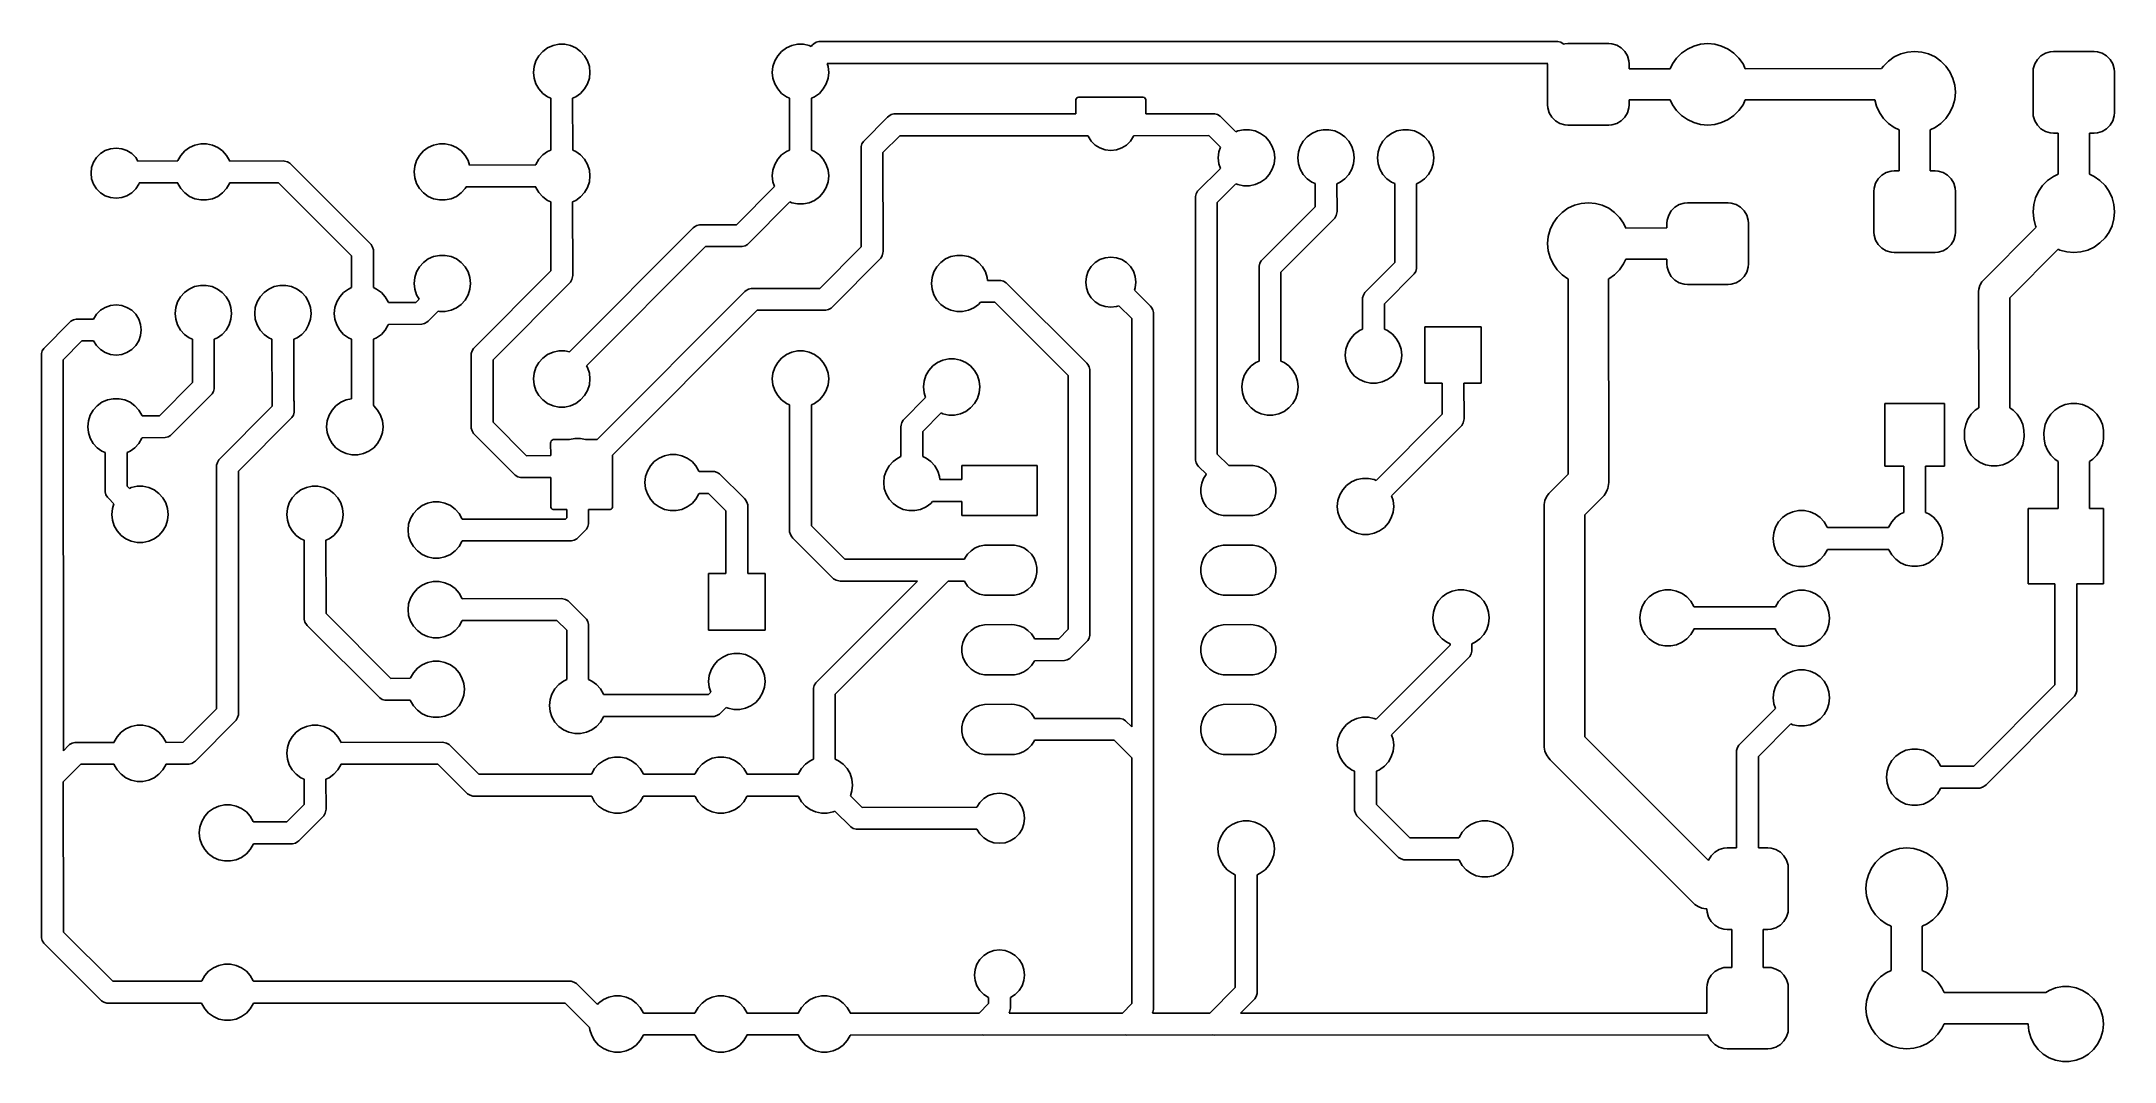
# Model space of a CAD drawing. Extents: x 121.6 to 187.7, y -72.8 to -40.3.
import ezdxf

# ---------------------------------------------------------------- set-up
doc = ezdxf.new("R2010")
doc.units = 0
doc.layers.add('BLACK', color=7, linetype='CONTINUOUS')

msp = doc.modelspace()

# ---------------------------------------------------------------- linework, layer by layer
at = {"layer": 'BLACK', "linetype": 'CONTINUOUS'}
for p, q in [((146.217933, -40.362326), (146.297061, -40.316642)), ((146.297061, -40.316642), (146.385316, -40.292993)), ((146.385316, -40.292993), (146.393179, -40.292993)), ((146.393179, -40.292993), (169.926, -40.29)), ((169.926, -40.29), (169.971684, -40.292994)), ((169.971684, -40.292994), (170.059939, -40.316642)), ((170.059939, -40.316642), (170.139067, -40.362326)), ((170.190318, -40.364003), (170.292, -40.356)), ((170.292, -40.356), (171.592, -40.356)), ((171.592, -40.356), (171.693682, -40.364003)), ((174.526257, -40.37575), (174.752, -40.356)), ((174.752, -40.356), (174.977743, -40.37575)), ((137.295667, -41.087879), (137.353809, -40.908937)), ((137.353809, -40.908937), (137.447885, -40.745993)), ((137.447885, -40.745993), (137.573782, -40.60617)), ((137.573782, -40.60617), (137.726, -40.495577)), ((137.726, -40.495577), (137.897885, -40.419049)), ((137.897885, -40.419049), (138.081924, -40.37993)), ((138.081924, -40.37993), (138.270076, -40.37993)), ((138.270076, -40.37993), (138.454115, -40.419049)), ((138.454115, -40.419049), (138.626, -40.495577)), ((138.626, -40.495577), (138.778218, -40.60617)), ((138.778218, -40.60617), (138.904115, -40.745993)), ((138.904115, -40.745993), (138.998191, -40.908937)), ((138.998191, -40.908937), (139.056333, -41.087879)), ((144.915667, -41.087879), (144.973809, -40.908937)), ((144.973809, -40.908937), (145.067885, -40.745993)), ((145.067885, -40.745993), (145.193782, -40.60617)), ((145.193782, -40.60617), (145.346, -40.495577)), ((145.346, -40.495577), (145.517885, -40.419049)), ((145.517885, -40.419049), (145.701924, -40.37993)), ((145.701924, -40.37993), (145.890076, -40.37993)), ((145.890076, -40.37993), (146.074115, -40.419049)), ((146.074115, -40.419049), (146.131677, -40.444677)), ((146.131677, -40.444677), (146.183513, -40.392512)), ((146.183513, -40.392512), (146.217933, -40.362326)), ((169.643491, -40.987047), (146.644521, -40.989972)), ((146.644521, -40.989972), (146.676333, -41.087879)), ((169.642, -41.006), (169.643491, -40.987047)), ((169.642, -42.306), (169.642, -41.006)), ((170.139067, -40.362326), (170.151944, -40.375151)), ((170.151944, -40.375151), (170.190318, -40.364003)), ((171.693682, -40.364003), (171.850146, -40.409459)), ((171.850146, -40.409459), (171.99039, -40.492399)), ((171.99039, -40.492399), (172.105601, -40.60761)), ((172.105601, -40.60761), (172.188541, -40.747854)), ((172.188541, -40.747854), (172.233997, -40.904318)), ((172.233997, -40.904318), (172.242, -41.006)), ((172.242, -41.006), (172.242, -41.15877)), ((173.555605, -41.15732), (173.626167, -41.006)), ((173.626167, -41.006), (173.756142, -40.820376)), ((173.756142, -40.820376), (173.916376, -40.660142)), ((173.916376, -40.660142), (174.102, -40.530167)), ((174.102, -40.530167), (174.307374, -40.4344)), ((174.307374, -40.4344), (174.526257, -40.37575)), ((174.977743, -40.37575), (175.196626, -40.4344)), ((175.196626, -40.4344), (175.402, -40.530167)), ((175.402, -40.530167), (175.587624, -40.660142)), ((175.587624, -40.660142), (175.747858, -40.820376)), ((175.747858, -40.820376), (175.877833, -41.006)), ((175.877833, -41.006), (175.949381, -41.159436)), ((180.360142, -41.074376), (180.520376, -40.914142)), ((180.520376, -40.914142), (180.706, -40.784167)), ((180.706, -40.784167), (180.911374, -40.6884)), ((180.911374, -40.6884), (181.130257, -40.62975)), ((181.130257, -40.62975), (181.356, -40.61)), ((181.356, -40.61), (181.581743, -40.62975)), ((181.581743, -40.62975), (181.800626, -40.6884)), ((181.800626, -40.6884), (182.006, -40.784167)), ((182.006, -40.784167), (182.191624, -40.914142)), ((182.191624, -40.914142), (182.351858, -41.074376)), ((185.144003, -41.158318), (185.189459, -41.001854)), ((185.189459, -41.001854), (185.272399, -40.86161)), ((185.272399, -40.86161), (185.38761, -40.746399)), ((185.38761, -40.746399), (185.527854, -40.663459)), ((185.527854, -40.663459), (185.684318, -40.618003)), ((185.684318, -40.618003), (185.786, -40.61)), ((185.786, -40.61), (187.086, -40.61)), ((187.086, -40.61), (187.187682, -40.618003)), ((187.187682, -40.618003), (187.344146, -40.663459)), ((187.344146, -40.663459), (187.48439, -40.746399)), ((187.48439, -40.746399), (187.599601, -40.86161)), ((187.599601, -40.86161), (187.682541, -41.001854)), ((187.682541, -41.001854), (187.727997, -41.158318)), ((137.276, -41.275), (137.295667, -41.087879)), ((137.295667, -41.462121), (137.276, -41.275)), ((137.353809, -41.641063), (137.295667, -41.462121)), ((137.447885, -41.804007), (137.353809, -41.641063)), ((138.998191, -41.641063), (138.904115, -41.804007)), ((139.056333, -41.462121), (138.998191, -41.641063)), ((139.056333, -41.087879), (139.076, -41.275)), ((139.076, -41.275), (139.056333, -41.462121)), ((144.896, -41.275), (144.915667, -41.087879)), ((144.915667, -41.462121), (144.896, -41.275)), ((144.973809, -41.641063), (144.915667, -41.462121)), ((145.067885, -41.804007), (144.973809, -41.641063)), ((146.618191, -41.641063), (146.524115, -41.804007)), ((146.676333, -41.462121), (146.618191, -41.641063)), ((146.676333, -41.087879), (146.696, -41.275)), ((146.696, -41.275), (146.676333, -41.462121)), ((172.242, -41.15877), (173.555605, -41.15732)), ((175.949381, -41.159436), (180.302615, -41.156533)), ((180.302615, -41.156533), (180.360142, -41.074376)), ((182.351858, -41.074376), (182.481833, -41.26)), ((182.481833, -41.26), (182.5776, -41.465374)), ((182.5776, -41.465374), (182.63625, -41.684257)), ((182.63625, -41.684257), (182.656, -41.91)), ((185.136, -41.26), (185.144003, -41.158318)), ((185.136, -42.56), (185.136, -41.26)), ((187.727997, -41.158318), (187.736, -41.26)), ((187.736, -41.26), (187.736, -42.56)), ((137.573782, -41.94383), (137.447885, -41.804007)), ((137.726, -42.054423), (137.573782, -41.94383)), ((137.826737, -42.099274), (137.726, -42.054423)), ((137.828215, -43.752067), (137.826737, -42.099274)), ((138.626, -42.054423), (138.523784, -42.099932)), ((138.523784, -42.099932), (138.525262, -43.752725)), ((138.778218, -41.94383), (138.626, -42.054423)), ((138.904115, -41.804007), (138.778218, -41.94383)), ((145.193782, -41.94383), (145.067885, -41.804007)), ((145.346, -42.054423), (145.193782, -41.94383)), ((145.446737, -42.099274), (145.346, -42.054423)), ((145.448215, -43.752067), (145.446737, -42.099274)), ((146.246, -42.054423), (146.143784, -42.099932)), ((146.143784, -42.099932), (146.145262, -43.752725)), ((146.398218, -41.94383), (146.246, -42.054423)), ((146.524115, -41.804007), (146.398218, -41.94383)), ((154.586, -42.164), (154.587921, -42.144491)), ((154.587065, -42.597288), (154.586, -42.164)), ((154.587921, -42.144491), (154.602853, -42.108443)), ((154.602853, -42.108443), (154.630443, -42.080853)), ((154.630443, -42.080853), (154.666491, -42.065921)), ((154.666491, -42.065921), (156.718, -42.064)), ((156.718, -42.064), (156.737509, -42.065921)), ((156.737509, -42.065921), (156.773557, -42.080853)), ((156.773557, -42.080853), (156.801147, -42.108443)), ((156.801147, -42.108443), (156.816079, -42.144491)), ((156.816079, -42.144491), (156.81719, -42.596633)), ((169.650003, -42.407682), (169.642, -42.306)), ((172.242, -42.306), (172.233997, -42.407682)), ((173.554876, -42.153115), (172.242, -42.154564)), ((172.242, -42.154564), (172.242, -42.306)), ((173.626167, -42.306), (173.554876, -42.153115)), ((173.756142, -42.491624), (173.626167, -42.306)), ((175.877833, -42.306), (175.747858, -42.491624)), ((175.94815, -42.155202), (175.877833, -42.306)), ((180.080225, -42.152446), (175.94815, -42.155202)), ((180.1344, -42.354626), (180.080225, -42.152446)), ((182.63625, -42.135743), (182.5776, -42.354626)), ((182.656, -41.91), (182.63625, -42.135743)), ((147.804326, -43.474933), (148.576512, -42.698513)), ((148.576512, -42.698513), (148.610924, -42.668334)), ((148.610924, -42.668334), (148.610933, -42.668326)), ((148.610933, -42.668326), (148.690061, -42.622642)), ((148.690061, -42.622642), (148.778316, -42.598994)), ((148.778316, -42.598994), (154.587065, -42.597288)), ((156.81719, -42.596633), (158.976, -42.596)), ((158.976, -42.596), (159.021684, -42.598994)), ((159.021684, -42.598994), (159.109939, -42.622642)), ((159.109939, -42.622642), (159.189067, -42.668326)), ((159.189067, -42.668326), (159.692977, -43.170276)), ((169.695459, -42.564146), (169.650003, -42.407682)), ((169.778399, -42.70439), (169.695459, -42.564146)), ((169.89361, -42.819601), (169.778399, -42.70439)), ((170.033854, -42.902541), (169.89361, -42.819601)), ((170.190318, -42.947997), (170.033854, -42.902541)), ((170.292, -42.956), (170.190318, -42.947997)), ((171.592, -42.956), (170.292, -42.956)), ((171.693682, -42.947997), (171.592, -42.956)), ((171.850146, -42.902541), (171.693682, -42.947997)), ((171.99039, -42.819601), (171.850146, -42.902541)), ((172.105601, -42.70439), (171.99039, -42.819601)), ((172.188541, -42.564146), (172.105601, -42.70439)), ((172.233997, -42.407682), (172.188541, -42.564146)), ((173.916376, -42.651858), (173.756142, -42.491624)), ((174.102, -42.781833), (173.916376, -42.651858)), ((174.307374, -42.8776), (174.102, -42.781833)), ((174.526257, -42.93625), (174.307374, -42.8776)), ((174.752, -42.956), (174.526257, -42.93625)), ((174.977743, -42.93625), (174.752, -42.956)), ((175.196626, -42.8776), (174.977743, -42.93625)), ((175.402, -42.781833), (175.196626, -42.8776)), ((175.587624, -42.651858), (175.402, -42.781833)), ((175.747858, -42.491624), (175.587624, -42.651858)), ((180.230167, -42.56), (180.1344, -42.354626)), ((180.360142, -42.745624), (180.230167, -42.56)), ((180.520376, -42.905858), (180.360142, -42.745624)), ((180.706, -43.035833), (180.520376, -42.905858)), ((182.191624, -42.905858), (182.006, -43.035833)), ((182.351858, -42.745624), (182.191624, -42.905858)), ((182.481833, -42.56), (182.351858, -42.745624)), ((182.5776, -42.354626), (182.481833, -42.56)), ((185.144003, -42.661682), (185.136, -42.56)), ((185.189459, -42.818146), (185.144003, -42.661682)), ((185.272399, -42.95839), (185.189459, -42.818146)), ((185.38761, -43.073601), (185.272399, -42.95839)), ((187.599601, -42.95839), (187.48439, -43.073601)), ((187.682541, -42.818146), (187.599601, -42.95839)), ((187.727997, -42.661682), (187.682541, -42.818146)), ((187.736, -42.56), (187.727997, -42.661682)), ((126.296, -43.670577), (126.467885, -43.594049)), ((126.467885, -43.594049), (126.651924, -43.55493)), ((126.651924, -43.55493), (126.840076, -43.55493)), ((126.840076, -43.55493), (127.024115, -43.594049)), ((127.024115, -43.594049), (127.196, -43.670577)), ((133.916, -43.670577), (134.087885, -43.594049)), ((134.087885, -43.594049), (134.271924, -43.55493)), ((134.271924, -43.55493), (134.460076, -43.55493)), ((134.460076, -43.55493), (134.644115, -43.594049)), ((134.644115, -43.594049), (134.816, -43.670577)), ((147.732, -43.688), (147.734994, -43.642316)), ((147.734994, -43.642316), (147.758642, -43.554061)), ((147.758642, -43.554061), (147.804326, -43.474933)), ((148.965528, -43.295958), (148.429178, -43.835248)), ((154.974607, -43.294194), (148.965528, -43.295958)), ((154.981225, -43.313107), (154.974607, -43.294194)), ((155.076535, -43.464792), (154.981225, -43.313107)), ((155.203208, -43.591465), (155.076535, -43.464792)), ((155.354893, -43.686775), (155.203208, -43.591465)), ((156.200792, -43.591465), (156.049107, -43.686775)), ((156.327465, -43.464792), (156.200792, -43.591465)), ((156.422775, -43.313107), (156.327465, -43.464792)), ((156.429542, -43.293767), (156.422775, -43.313107)), ((158.828477, -43.293062), (156.429542, -43.293767)), ((159.19873, -43.661876), (158.828477, -43.293062)), ((159.149667, -43.812879), (159.19873, -43.661876)), ((159.692977, -43.170276), (159.751885, -43.144049)), ((159.751885, -43.144049), (159.935924, -43.10493)), ((159.935924, -43.10493), (160.124076, -43.10493)), ((160.124076, -43.10493), (160.308115, -43.144049)), ((160.308115, -43.144049), (160.48, -43.220577)), ((160.48, -43.220577), (160.632218, -43.33117)), ((160.632218, -43.33117), (160.758115, -43.470993)), ((160.758115, -43.470993), (160.852191, -43.633937)), ((160.852191, -43.633937), (160.910333, -43.812879)), ((161.689667, -43.812879), (161.747809, -43.633937)), ((161.747809, -43.633937), (161.841885, -43.470993)), ((161.841885, -43.470993), (161.967782, -43.33117)), ((161.967782, -43.33117), (162.12, -43.220577)), ((162.12, -43.220577), (162.291885, -43.144049)), ((162.291885, -43.144049), (162.475924, -43.10493)), ((162.475924, -43.10493), (162.664076, -43.10493)), ((162.664076, -43.10493), (162.848115, -43.144049)), ((162.848115, -43.144049), (163.02, -43.220577)), ((163.02, -43.220577), (163.172218, -43.33117)), ((163.172218, -43.33117), (163.298115, -43.470993)), ((163.298115, -43.470993), (163.392191, -43.633937)), ((163.392191, -43.633937), (163.450333, -43.812879)), ((164.229667, -43.812879), (164.287809, -43.633937)), ((164.287809, -43.633937), (164.381885, -43.470993)), ((164.381885, -43.470993), (164.507782, -43.33117)), ((164.507782, -43.33117), (164.66, -43.220577)), ((164.66, -43.220577), (164.831885, -43.144049)), ((164.831885, -43.144049), (165.015924, -43.10493)), ((165.015924, -43.10493), (165.204076, -43.10493)), ((165.204076, -43.10493), (165.388115, -43.144049)), ((165.388115, -43.144049), (165.56, -43.220577)), ((165.56, -43.220577), (165.712218, -43.33117)), ((165.712218, -43.33117), (165.838115, -43.470993)), ((165.838115, -43.470993), (165.932191, -43.633937)), ((165.932191, -43.633937), (165.990333, -43.812879)), ((180.85732, -43.106394), (180.706, -43.035833)), ((180.858771, -44.42), (180.85732, -43.106394)), ((182.006, -43.035833), (181.853115, -43.107123)), ((181.853115, -43.107123), (181.854565, -44.42)), ((185.527854, -43.156541), (185.38761, -43.073601)), ((185.684318, -43.201997), (185.527854, -43.156541)), ((185.786, -43.21), (185.684318, -43.201997)), ((185.937435, -43.21), (185.786, -43.21)), ((185.938884, -44.522876), (185.937435, -43.21)), ((187.086, -43.21), (186.933229, -43.21)), ((186.933229, -43.21), (186.934679, -44.523605)), ((187.187682, -43.201997), (187.086, -43.21)), ((187.344146, -43.156541), (187.187682, -43.201997)), ((187.48439, -43.073601), (187.344146, -43.156541)), ((123.152, -44.49), (123.172058, -44.311983)), ((123.172058, -44.311983), (123.231225, -44.142893)), ((123.231225, -44.142893), (123.326535, -43.991208)), ((123.326535, -43.991208), (123.453208, -43.864535)), ((123.453208, -43.864535), (123.604893, -43.769225)), ((123.604893, -43.769225), (123.773983, -43.710058)), ((123.773983, -43.710058), (123.952, -43.69)), ((123.952, -43.69), (124.130017, -43.710058)), ((124.130017, -43.710058), (124.299107, -43.769225)), ((124.299107, -43.769225), (124.450792, -43.864535)), ((124.450792, -43.864535), (124.577465, -43.991208)), ((124.577465, -43.991208), (124.647233, -44.102244)), ((124.647233, -44.102244), (125.918302, -44.100885)), ((125.918302, -44.100885), (125.923809, -44.083937)), ((125.923809, -44.083937), (126.017885, -43.920993)), ((126.017885, -43.920993), (126.143782, -43.78117)), ((126.143782, -43.78117), (126.296, -43.670577)), ((127.196, -43.670577), (127.348218, -43.78117)), ((127.348218, -43.78117), (127.474115, -43.920993)), ((127.474115, -43.920993), (127.568191, -44.083937)), ((127.568191, -44.083937), (127.574054, -44.101982)), ((127.574054, -44.101982), (129.286, -44.1)), ((129.286, -44.1), (129.331684, -44.102994)), ((129.331684, -44.102994), (129.419939, -44.126642)), ((129.419939, -44.126642), (129.499067, -44.172326)), ((129.499067, -44.172326), (132.063487, -46.732512)), ((133.466, -44.45), (133.485667, -44.262879)), ((133.485667, -44.262879), (133.543809, -44.083937)), ((133.543809, -44.083937), (133.637885, -43.920993)), ((133.637885, -43.920993), (133.763782, -43.78117)), ((133.763782, -43.78117), (133.916, -43.670577)), ((134.816, -43.670577), (134.968218, -43.78117)), ((134.968218, -43.78117), (135.094115, -43.920993)), ((135.094115, -43.920993), (135.188191, -44.083937)), ((135.188191, -44.083937), (135.235442, -44.229361)), ((135.235442, -44.229361), (137.348373, -44.227664)), ((137.348373, -44.227664), (137.353809, -44.210937)), ((137.353809, -44.210937), (137.447885, -44.047993)), ((137.447885, -44.047993), (137.573782, -43.90817)), ((137.573782, -43.90817), (137.726, -43.797577)), ((137.726, -43.797577), (137.828215, -43.752067)), ((138.525262, -43.752725), (138.626, -43.797577)), ((138.626, -43.797577), (138.778218, -43.90817)), ((138.778218, -43.90817), (138.904115, -44.047993)), ((138.904115, -44.047993), (138.998191, -44.210937)), ((138.998191, -44.210937), (139.056333, -44.389879)), ((144.915667, -44.389879), (144.973809, -44.210937)), ((144.973809, -44.210937), (145.067885, -44.047993)), ((145.067885, -44.047993), (145.193782, -43.90817)), ((145.193782, -43.90817), (145.346, -43.797577)), ((145.346, -43.797577), (145.448215, -43.752067)), ((146.145262, -43.752725), (146.246, -43.797577)), ((146.246, -43.797577), (146.398218, -43.90817)), ((146.398218, -43.90817), (146.524115, -44.047993)), ((146.524115, -44.047993), (146.618191, -44.210937)), ((146.618191, -44.210937), (146.676333, -44.389879)), ((147.734821, -46.842475), (147.732, -43.688)), ((148.429178, -43.835248), (148.432, -46.99)), ((155.523983, -43.745942), (155.354893, -43.686775)), ((155.702, -43.766), (155.523983, -43.745942)), ((155.880017, -43.745942), (155.702, -43.766)), ((156.049107, -43.686775), (155.880017, -43.745942)), ((159.13, -44), (159.149667, -43.812879)), ((159.149667, -44.187121), (159.13, -44)), ((159.198744, -44.338166), (159.149667, -44.187121)), ((160.910333, -44.187121), (160.852191, -44.366063)), ((160.910333, -43.812879), (160.93, -44)), ((160.93, -44), (160.910333, -44.187121)), ((161.67, -44), (161.689667, -43.812879)), ((161.689667, -44.187121), (161.67, -44)), ((161.747809, -44.366063), (161.689667, -44.187121)), ((163.450333, -44.187121), (163.392191, -44.366063)), ((163.450333, -43.812879), (163.47, -44)), ((163.47, -44), (163.450333, -44.187121)), ((164.21, -44), (164.229667, -43.812879)), ((164.229667, -44.187121), (164.21, -44)), ((164.287809, -44.366063), (164.229667, -44.187121)), ((165.990333, -44.187121), (165.932191, -44.366063)), ((165.990333, -43.812879), (166.01, -44)), ((166.01, -44), (165.990333, -44.187121)), ((123.172058, -44.668017), (123.152, -44.49)), ((123.231225, -44.837107), (123.172058, -44.668017)), ((123.326535, -44.988792), (123.231225, -44.837107)), ((123.453208, -45.115465), (123.326535, -44.988792)), ((124.577465, -44.988792), (124.450792, -45.115465)), ((124.672775, -44.837107), (124.577465, -44.988792)), ((124.686018, -44.799257), (124.672775, -44.837107)), ((125.91792, -44.79794), (124.686018, -44.799257)), ((125.923809, -44.816063), (125.91792, -44.79794)), ((126.017885, -44.979007), (125.923809, -44.816063)), ((126.143782, -45.11883), (126.017885, -44.979007)), ((127.474115, -44.979007), (127.348218, -45.11883)), ((127.568191, -44.816063), (127.474115, -44.979007)), ((127.573721, -44.799041), (127.568191, -44.816063)), ((129.13842, -44.797229), (127.573721, -44.799041)), ((131.466208, -47.121174), (129.13842, -44.797229)), ((133.485667, -44.637121), (133.466, -44.45)), ((133.543809, -44.816063), (133.485667, -44.637121)), ((133.637885, -44.979007), (133.543809, -44.816063)), ((133.763782, -45.11883), (133.637885, -44.979007)), ((135.094115, -44.979007), (134.968218, -45.11883)), ((135.124434, -44.926492), (135.094115, -44.979007)), ((137.347844, -44.924707), (135.124434, -44.926492)), ((137.353809, -44.943063), (137.347844, -44.924707)), ((137.447885, -45.106007), (137.353809, -44.943063)), ((138.998191, -44.943063), (138.904115, -45.106007)), ((139.056333, -44.764121), (138.998191, -44.943063)), ((139.056333, -44.389879), (139.076, -44.577)), ((139.076, -44.577), (139.056333, -44.764121)), ((143.749639, -46.132321), (144.964595, -44.914707)), ((144.896, -44.577), (144.915667, -44.389879)), ((144.915667, -44.764121), (144.896, -44.577)), ((144.964595, -44.914707), (144.915667, -44.764121)), ((146.618191, -44.943063), (146.524115, -45.106007)), ((146.676333, -44.764121), (146.618191, -44.943063)), ((146.676333, -44.389879), (146.696, -44.577)), ((146.696, -44.577), (146.676333, -44.764121)), ((158.472326, -45.066933), (159.198744, -44.338166)), ((159.692995, -44.829731), (159.097075, -45.427577)), ((159.751885, -44.855951), (159.692995, -44.829731)), ((159.935924, -44.89507), (159.751885, -44.855951)), ((160.124076, -44.89507), (159.935924, -44.89507)), ((160.308115, -44.855951), (160.124076, -44.89507)), ((160.48, -44.779423), (160.308115, -44.855951)), ((160.632218, -44.66883), (160.48, -44.779423)), ((160.758115, -44.529007), (160.632218, -44.66883)), ((160.852191, -44.366063), (160.758115, -44.529007)), ((161.841885, -44.529007), (161.747809, -44.366063)), ((161.967782, -44.66883), (161.841885, -44.529007)), ((162.12, -44.779423), (161.967782, -44.66883)), ((162.221406, -44.824571), (162.12, -44.779423)), ((162.222664, -45.562593), (162.221406, -44.824571)), ((163.02, -44.779423), (162.91849, -44.824618)), ((162.91849, -44.824618), (162.92, -45.71)), ((163.172218, -44.66883), (163.02, -44.779423)), ((163.298115, -44.529007), (163.172218, -44.66883)), ((163.392191, -44.366063), (163.298115, -44.529007)), ((164.381885, -44.529007), (164.287809, -44.366063)), ((164.507782, -44.66883), (164.381885, -44.529007)), ((164.66, -44.779423), (164.507782, -44.66883)), ((164.760698, -44.824256), (164.66, -44.779423)), ((164.76283, -47.340595), (164.760698, -44.824256)), ((165.56, -44.779423), (165.457743, -44.82495)), ((165.457743, -44.82495), (165.46, -47.488)), ((165.712218, -44.66883), (165.56, -44.779423)), ((165.838115, -44.529007), (165.712218, -44.66883)), ((165.932191, -44.366063), (165.838115, -44.529007)), ((180.056, -45.07), (180.064003, -44.968318)), ((180.064003, -44.968318), (180.109459, -44.811854)), ((180.109459, -44.811854), (180.192399, -44.67161)), ((180.192399, -44.67161), (180.30761, -44.556399)), ((180.30761, -44.556399), (180.447854, -44.473459)), ((180.447854, -44.473459), (180.604318, -44.428003)), ((180.604318, -44.428003), (180.706, -44.42)), ((180.706, -44.42), (180.858771, -44.42)), ((181.854565, -44.42), (182.006, -44.42)), ((182.006, -44.42), (182.107682, -44.428003)), ((182.107682, -44.428003), (182.264146, -44.473459)), ((182.264146, -44.473459), (182.40439, -44.556399)), ((182.40439, -44.556399), (182.519601, -44.67161)), ((182.519601, -44.67161), (182.602541, -44.811854)), ((182.602541, -44.811854), (182.647997, -44.968318)), ((182.647997, -44.968318), (182.656, -45.07)), ((185.310167, -45.07), (185.440142, -44.884376)), ((185.440142, -44.884376), (185.600376, -44.724142)), ((185.600376, -44.724142), (185.786, -44.594167)), ((185.786, -44.594167), (185.938884, -44.522876)), ((186.934679, -44.523605), (187.086, -44.594167)), ((187.086, -44.594167), (187.271624, -44.724142)), ((187.271624, -44.724142), (187.431858, -44.884376)), ((187.431858, -44.884376), (187.561833, -45.07)), ((123.604893, -45.210775), (123.453208, -45.115465)), ((123.773983, -45.269942), (123.604893, -45.210775)), ((123.952, -45.29), (123.773983, -45.269942)), ((124.130017, -45.269942), (123.952, -45.29)), ((124.299107, -45.210775), (124.130017, -45.269942)), ((124.450792, -45.115465), (124.299107, -45.210775)), ((126.296, -45.229423), (126.143782, -45.11883)), ((126.467885, -45.305951), (126.296, -45.229423)), ((126.651924, -45.34507), (126.467885, -45.305951)), ((126.840076, -45.34507), (126.651924, -45.34507)), ((127.024115, -45.305951), (126.840076, -45.34507)), ((127.196, -45.229423), (127.024115, -45.305951)), ((127.348218, -45.11883), (127.196, -45.229423)), ((133.916, -45.229423), (133.763782, -45.11883)), ((134.087885, -45.305951), (133.916, -45.229423)), ((134.271924, -45.34507), (134.087885, -45.305951)), ((134.460076, -45.34507), (134.271924, -45.34507)), ((134.644115, -45.305951), (134.460076, -45.34507)), ((134.816, -45.229423), (134.644115, -45.305951)), ((134.968218, -45.11883), (134.816, -45.229423)), ((137.573782, -45.24583), (137.447885, -45.106007)), ((137.726, -45.356423), (137.573782, -45.24583)), ((137.826766, -45.401286), (137.726, -45.356423)), ((137.828814, -47.604374), (137.826766, -45.401286)), ((138.626, -45.356423), (138.523815, -45.401918)), ((138.523815, -45.401918), (138.526, -47.752)), ((138.778218, -45.24583), (138.626, -45.356423)), ((138.904115, -45.106007), (138.778218, -45.24583)), ((145.458552, -45.406534), (144.138487, -46.729487)), ((145.517885, -45.432951), (145.458552, -45.406534)), ((145.701924, -45.47207), (145.517885, -45.432951)), ((145.890076, -45.47207), (145.701924, -45.47207)), ((146.074115, -45.432951), (145.890076, -45.47207)), ((146.246, -45.356423), (146.074115, -45.432951)), ((146.398218, -45.24583), (146.246, -45.356423)), ((146.524115, -45.106007), (146.398218, -45.24583)), ((158.4, -45.28), (158.402994, -45.234316)), ((158.402994, -53.639684), (158.4, -45.28)), ((158.402994, -45.234316), (158.426642, -45.146061)), ((158.426642, -45.146061), (158.472326, -45.066933)), ((159.097075, -45.427577), (159.099949, -53.452656)), ((160.504326, -47.284933), (162.222664, -45.562593)), ((170.106376, -45.740142), (170.292, -45.610167)), ((170.292, -45.610167), (170.497374, -45.5144)), ((170.497374, -45.5144), (170.716257, -45.45575)), ((170.716257, -45.45575), (170.942, -45.436)), ((170.942, -45.436), (171.167743, -45.45575)), ((171.167743, -45.45575), (171.386626, -45.5144)), ((171.386626, -45.5144), (171.592, -45.610167)), ((171.592, -45.610167), (171.777624, -45.740142)), ((173.588399, -45.68761), (173.70361, -45.572399)), ((173.70361, -45.572399), (173.843854, -45.489459)), ((173.843854, -45.489459), (174.000318, -45.444003)), ((174.000318, -45.444003), (174.102, -45.436)), ((174.102, -45.436), (175.402, -45.436)), ((175.402, -45.436), (175.503682, -45.444003)), ((175.503682, -45.444003), (175.660146, -45.489459)), ((175.660146, -45.489459), (175.80039, -45.572399)), ((175.80039, -45.572399), (175.915601, -45.68761)), ((180.056, -46.37), (180.056, -45.07)), ((182.656, -45.07), (182.656, -46.37)), ((185.136, -45.72), (185.15575, -45.494257)), ((185.15575, -45.494257), (185.2144, -45.275374)), ((185.2144, -45.275374), (185.310167, -45.07)), ((187.561833, -45.07), (187.6576, -45.275374)), ((187.6576, -45.275374), (187.71625, -45.494257)), ((187.71625, -45.494257), (187.736, -45.72)), ((138.420797, -50.190967), (142.373512, -46.234513)), ((142.373512, -46.234513), (142.407933, -46.204326)), ((142.407933, -46.204326), (142.48706, -46.158642)), ((142.48706, -46.158642), (142.575316, -46.134994)), ((142.575316, -46.134994), (143.749639, -46.132321)), ((162.847674, -45.923067), (161.129156, -47.645585)), ((162.893358, -45.843939), (162.847674, -45.923067)), ((162.917006, -45.755684), (162.893358, -45.843939)), ((162.92, -45.71), (162.917006, -45.755684)), ((169.66175, -46.510257), (169.7204, -46.291374)), ((169.7204, -46.291374), (169.816167, -46.086)), ((169.816167, -46.086), (169.946142, -45.900376)), ((169.946142, -45.900376), (170.106376, -45.740142)), ((171.777624, -45.740142), (171.937858, -45.900376)), ((171.937858, -45.900376), (172.067833, -46.086)), ((172.067833, -46.086), (172.139123, -46.238884)), ((172.139123, -46.238884), (173.452, -46.237435)), ((173.452, -46.086), (173.460003, -45.984318)), ((173.452, -46.237435), (173.452, -46.086)), ((173.460003, -45.984318), (173.505459, -45.827854)), ((173.505459, -45.827854), (173.588399, -45.68761)), ((175.915601, -45.68761), (175.998541, -45.827854)), ((175.998541, -45.827854), (176.043997, -45.984318)), ((176.043997, -45.984318), (176.052, -46.086)), ((176.052, -46.086), (176.052, -47.386)), ((183.500177, -47.954764), (185.237248, -46.213624)), ((185.15575, -45.945743), (185.136, -45.72)), ((185.2144, -46.164626), (185.15575, -45.945743)), ((185.237248, -46.213624), (185.2144, -46.164626)), ((187.6576, -46.164626), (187.561833, -46.37)), ((187.71625, -45.945743), (187.6576, -46.164626)), ((187.736, -45.72), (187.71625, -45.945743)), ((132.063487, -46.732512), (132.093674, -46.766933)), ((132.093674, -46.766933), (132.139358, -46.84606)), ((132.139358, -46.84606), (132.139358, -46.846061)), ((132.139358, -46.846061), (132.163006, -46.934316)), ((132.163006, -46.934316), (132.164783, -48.139512)), ((142.762191, -46.831678), (138.965736, -50.631724)), ((143.936684, -46.829006), (142.762191, -46.831678)), ((144.024939, -46.805358), (143.936684, -46.829006)), ((144.104067, -46.759674), (144.024939, -46.805358)), ((144.138487, -46.729487), (144.104067, -46.759674)), ((146.416706, -48.164181), (147.734821, -46.842475)), ((169.642, -46.736), (169.66175, -46.510257)), ((169.66175, -46.961743), (169.642, -46.736)), ((169.7204, -47.180626), (169.66175, -46.961743)), ((180.064003, -46.471682), (180.056, -46.37)), ((180.109459, -46.628146), (180.064003, -46.471682)), ((180.192399, -46.76839), (180.109459, -46.628146)), ((180.30761, -46.883601), (180.192399, -46.76839)), ((180.447854, -46.966541), (180.30761, -46.883601)), ((180.604318, -47.011997), (180.447854, -46.966541)), ((182.264146, -46.966541), (182.107682, -47.011997)), ((182.40439, -46.883601), (182.264146, -46.966541)), ((182.519601, -46.76839), (182.40439, -46.883601)), ((182.602541, -46.628146), (182.519601, -46.76839)), ((182.647997, -46.471682), (182.602541, -46.628146)), ((182.656, -46.37), (182.647997, -46.471682)), ((185.941023, -46.918121), (184.391976, -48.470795)), ((185.991374, -46.9416), (185.941023, -46.918121)), ((186.210257, -47.00025), (185.991374, -46.9416)), ((186.880626, -46.9416), (186.661743, -47.00025)), ((187.086, -46.845833), (186.880626, -46.9416)), ((187.271624, -46.715858), (187.086, -46.845833)), ((187.431858, -46.555624), (187.271624, -46.715858)), ((187.561833, -46.37), (187.431858, -46.555624)), ((131.46771, -48.139292), (131.466208, -47.121174)), ((133.543809, -47.639937), (133.637885, -47.476993)), ((133.637885, -47.476993), (133.763782, -47.33717)), ((133.763782, -47.33717), (133.916, -47.226577)), ((133.916, -47.226577), (134.087885, -47.150049)), ((134.087885, -47.150049), (134.271924, -47.11093)), ((134.271924, -47.11093), (134.460076, -47.11093)), ((134.460076, -47.11093), (134.644115, -47.150049)), ((134.644115, -47.150049), (134.816, -47.226577)), ((134.816, -47.226577), (134.968218, -47.33717)), ((134.968218, -47.33717), (135.094115, -47.476993)), ((135.094115, -47.476993), (135.188191, -47.639937)), ((135.358326, -50.078933), (137.828814, -47.604374)), ((148.359305, -47.203435), (146.805487, -48.761487)), ((148.359674, -47.203067), (148.359305, -47.203435)), ((148.405358, -47.123939), (148.359674, -47.203067)), ((148.429006, -47.035684), (148.405358, -47.123939)), ((148.432, -46.99), (148.429006, -47.035684)), ((150.053809, -47.639937), (150.147885, -47.476993)), ((150.147885, -47.476993), (150.273782, -47.33717)), ((150.273782, -47.33717), (150.426, -47.226577)), ((150.426, -47.226577), (150.597885, -47.150049)), ((150.597885, -47.150049), (150.781924, -47.11093)), ((150.781924, -47.11093), (150.970076, -47.11093)), ((150.970076, -47.11093), (151.154115, -47.150049)), ((151.154115, -47.150049), (151.326, -47.226577)), ((151.326, -47.226577), (151.478218, -47.33717)), ((151.478218, -47.33717), (151.604115, -47.476993)), ((151.604115, -47.476993), (151.698191, -47.639937)), ((154.922058, -47.787983), (154.981225, -47.618893)), ((154.981225, -47.618893), (155.076535, -47.467208)), ((155.076535, -47.467208), (155.203208, -47.340535)), ((155.203208, -47.340535), (155.354893, -47.245225)), ((155.354893, -47.245225), (155.523983, -47.186058)), ((155.523983, -47.186058), (155.702, -47.166)), ((155.702, -47.166), (155.880017, -47.186058)), ((155.880017, -47.186058), (156.049107, -47.245225)), ((156.049107, -47.245225), (156.200792, -47.340535)), ((156.200792, -47.340535), (156.327465, -47.467208)), ((156.327465, -47.467208), (156.422775, -47.618893)), ((156.422775, -47.618893), (156.481942, -47.787983)), ((160.432, -47.498), (160.434994, -47.452316)), ((160.434317, -50.483022), (160.432, -47.498)), ((160.434994, -47.452316), (160.458642, -47.364061)), ((160.458642, -47.364061), (160.504326, -47.284933)), ((163.806326, -48.300933), (164.76283, -47.340595)), ((165.433358, -47.62194), (165.387674, -47.701067)), ((165.457006, -47.533684), (165.433358, -47.62194)), ((165.46, -47.488), (165.457006, -47.533684)), ((169.816167, -47.386), (169.7204, -47.180626)), ((169.946142, -47.571624), (169.816167, -47.386)), ((170.106376, -47.731858), (169.946142, -47.571624)), ((171.937858, -47.571624), (171.777624, -47.731858)), ((172.067833, -47.386), (171.937858, -47.571624)), ((172.138394, -47.234679), (172.067833, -47.386)), ((173.452, -47.233229), (172.138394, -47.234679)), ((173.452, -47.386), (173.452, -47.233229)), ((173.460003, -47.487682), (173.452, -47.386)), ((173.505459, -47.644146), (173.460003, -47.487682)), ((176.043997, -47.487682), (175.998541, -47.644146)), ((176.052, -47.386), (176.043997, -47.487682)), ((180.706, -47.02), (180.604318, -47.011997)), ((182.006, -47.02), (180.706, -47.02)), ((182.107682, -47.011997), (182.006, -47.02)), ((186.436, -47.02), (186.210257, -47.00025)), ((186.661743, -47.00025), (186.436, -47.02)), ((126.007885, -48.434993), (126.133782, -48.29517)), ((126.133782, -48.29517), (126.286, -48.184577)), ((126.286, -48.184577), (126.457885, -48.108049)), ((126.457885, -48.108049), (126.641924, -48.06893)), ((126.641924, -48.06893), (126.830076, -48.06893)), ((126.830076, -48.06893), (127.014115, -48.108049)), ((127.014115, -48.108049), (127.186, -48.184577)), ((127.186, -48.184577), (127.338218, -48.29517)), ((127.338218, -48.29517), (127.464115, -48.434993)), ((128.547885, -48.434993), (128.673782, -48.29517)), ((128.673782, -48.29517), (128.826, -48.184577)), ((128.826, -48.184577), (128.997885, -48.108049)), ((128.997885, -48.108049), (129.181924, -48.06893)), ((129.181924, -48.06893), (129.370076, -48.06893)), ((129.370076, -48.06893), (129.554115, -48.108049)), ((129.554115, -48.108049), (129.726, -48.184577)), ((129.726, -48.184577), (129.878218, -48.29517)), ((129.878218, -48.29517), (130.004115, -48.434993)), ((131.087885, -48.434993), (131.213782, -48.29517)), ((131.213782, -48.29517), (131.366, -48.184577)), ((131.366, -48.184577), (131.46771, -48.139292)), ((132.164783, -48.139512), (132.266, -48.184577)), ((132.266, -48.184577), (132.418218, -48.29517)), ((132.418218, -48.29517), (132.544115, -48.434993)), ((133.466, -48.006), (133.485667, -47.818879)), ((133.485667, -48.193121), (133.466, -48.006)), ((133.485667, -47.818879), (133.543809, -47.639937)), ((133.543809, -48.372063), (133.485667, -48.193121)), ((135.188191, -47.639937), (135.246333, -47.818879)), ((135.246333, -48.193121), (135.188191, -48.372063)), ((135.246333, -47.818879), (135.266, -48.006)), ((135.266, -48.006), (135.246333, -48.193121)), ((138.453065, -47.965675), (135.983254, -50.439555)), ((138.453674, -47.965067), (138.453065, -47.965675)), ((138.499358, -47.885939), (138.453674, -47.965067)), ((138.523006, -47.797684), (138.499358, -47.885939)), ((138.526, -47.752), (138.523006, -47.797684)), ((139.308329, -52.986418), (144.024513, -48.266513)), ((144.024513, -48.266513), (144.058933, -48.236326)), ((144.058933, -48.236326), (144.13806, -48.190642)), ((144.13806, -48.190642), (144.226316, -48.166994)), ((144.226316, -48.166994), (146.416706, -48.164181)), ((149.976, -48.006), (149.995667, -47.818879)), ((149.995667, -48.193121), (149.976, -48.006)), ((149.995667, -47.818879), (150.053809, -47.639937)), ((150.053809, -48.372063), (149.995667, -48.193121)), ((151.698191, -47.639937), (151.756333, -47.818879)), ((151.756333, -47.818879), (151.766, -47.910864)), ((151.766, -47.910864), (152.146, -47.91)), ((152.146, -47.91), (152.191684, -47.912994)), ((152.191684, -47.912994), (152.279939, -47.936642)), ((152.279939, -47.936642), (152.359067, -47.982326)), ((152.359067, -47.982326), (154.933487, -50.552512)), ((154.902, -47.966), (154.922058, -47.787983)), ((154.922058, -48.144017), (154.902, -47.966)), ((154.981225, -48.313107), (154.922058, -48.144017)), ((156.481942, -48.144017), (156.453684, -48.224772)), ((156.453684, -48.224772), (156.965487, -48.734513)), ((156.481942, -47.787983), (156.502, -47.966)), ((156.502, -47.966), (156.481942, -48.144017)), ((161.129156, -47.645585), (161.131359, -50.483769)), ((163.760642, -48.380061), (163.806326, -48.300933)), ((165.387674, -47.701067), (164.431322, -48.661251)), ((170.292, -47.861833), (170.106376, -47.731858)), ((170.292458, -47.862046), (170.292, -47.861833)), ((170.294993, -54.084797), (170.292458, -47.862046)), ((171.592, -47.861833), (171.589355, -47.863066)), ((171.589355, -47.863066), (171.592, -54.356)), ((171.777624, -47.731858), (171.592, -47.861833)), ((173.588399, -47.78439), (173.505459, -47.644146)), ((173.70361, -47.899601), (173.588399, -47.78439)), ((173.843854, -47.982541), (173.70361, -47.899601)), ((174.000318, -48.027997), (173.843854, -47.982541)), ((174.102, -48.036), (174.000318, -48.027997)), ((175.402, -48.036), (174.102, -48.036)), ((175.503682, -48.027997), (175.402, -48.036)), ((175.660146, -47.982541), (175.503682, -48.027997)), ((175.80039, -47.899601), (175.660146, -47.982541)), ((175.915601, -47.78439), (175.80039, -47.899601)), ((175.998541, -47.644146), (175.915601, -47.78439)), ((183.396, -48.26), (183.400277, -48.194752)), ((183.399428, -51.976253), (183.396, -48.26)), ((183.400277, -48.194737), (183.43406, -48.068658)), ((183.400277, -48.194752), (183.400277, -48.194737)), ((183.43406, -48.068658), (183.446603, -48.046933)), ((183.446603, -48.046933), (183.499323, -47.955619)), ((183.499323, -47.955619), (183.500177, -47.954764)), ((123.326535, -48.991208), (123.453208, -48.864535)), ((123.453208, -48.864535), (123.604893, -48.769225)), ((123.604893, -48.769225), (123.773983, -48.710058)), ((123.773983, -48.710058), (123.952, -48.69)), ((123.952, -48.69), (124.130017, -48.710058)), ((124.130017, -48.710058), (124.299107, -48.769225)), ((124.299107, -48.769225), (124.450792, -48.864535)), ((124.450792, -48.864535), (124.577465, -48.991208)), ((125.836, -48.964), (125.855667, -48.776879)), ((125.855667, -48.776879), (125.913809, -48.597937)), ((125.913809, -48.597937), (126.007885, -48.434993)), ((127.464115, -48.434993), (127.558191, -48.597937)), ((127.558191, -48.597937), (127.616333, -48.776879)), ((127.616333, -48.776879), (127.636, -48.964)), ((128.376, -48.964), (128.395667, -48.776879)), ((128.395667, -48.776879), (128.453809, -48.597937)), ((128.453809, -48.597937), (128.547885, -48.434993)), ((130.004115, -48.434993), (130.098191, -48.597937)), ((130.098191, -48.597937), (130.156333, -48.776879)), ((130.156333, -48.776879), (130.176, -48.964)), ((130.916, -48.964), (130.935667, -48.776879)), ((130.935667, -48.776879), (130.993809, -48.597937)), ((130.993809, -48.597937), (131.087885, -48.434993)), ((132.544115, -48.434993), (132.638191, -48.597937)), ((132.638191, -48.597937), (132.643933, -48.615611)), ((132.643933, -48.615611), (133.52025, -48.614224)), ((133.52025, -48.614224), (133.623605, -48.510273)), ((133.623605, -48.510273), (133.543809, -48.372063)), ((134.22751, -48.891629), (133.909487, -49.211487)), ((134.271924, -48.90107), (134.22751, -48.891629)), ((134.460076, -48.90107), (134.271924, -48.90107)), ((134.644115, -48.861951), (134.460076, -48.90107)), ((134.816, -48.785423), (134.644115, -48.861951)), ((134.968218, -48.67483), (134.816, -48.785423)), ((135.094115, -48.535007), (134.968218, -48.67483)), ((135.188191, -48.372063), (135.094115, -48.535007)), ((144.413029, -48.863818), (139.798468, -53.482022)), ((146.603684, -48.861006), (144.413029, -48.863818)), ((146.691939, -48.837358), (146.603684, -48.861006)), ((146.771067, -48.791674), (146.691939, -48.837358)), ((146.805487, -48.761487), (146.771067, -48.791674)), ((150.147885, -48.535007), (150.053809, -48.372063)), ((150.273782, -48.67483), (150.147885, -48.535007)), ((150.426, -48.785423), (150.273782, -48.67483)), ((150.597885, -48.861951), (150.426, -48.785423)), ((150.781924, -48.90107), (150.597885, -48.861951)), ((150.970076, -48.90107), (150.781924, -48.90107)), ((151.154115, -48.861951), (150.970076, -48.90107)), ((151.326, -48.785423), (151.154115, -48.861951)), ((151.478218, -48.67483), (151.326, -48.785423)), ((151.537947, -48.608493), (151.478218, -48.67483)), ((151.998635, -48.607445), (151.537947, -48.608493)), ((154.33605, -50.941015), (151.998635, -48.607445)), ((155.076535, -48.464792), (154.981225, -48.313107)), ((155.203208, -48.591465), (155.076535, -48.464792)), ((155.354893, -48.686775), (155.203208, -48.591465)), ((155.523983, -48.745942), (155.354893, -48.686775)), ((155.702, -48.766), (155.523983, -48.745942)), ((155.880017, -48.745942), (155.702, -48.766)), ((155.960756, -48.71769), (155.880017, -48.745942)), ((156.36803, -49.123322), (155.960756, -48.71769)), ((156.965487, -48.734513), (156.995674, -48.768933)), ((156.995674, -48.768933), (157.041358, -48.848061)), ((157.041358, -48.848061), (157.065006, -48.936316)), ((157.065006, -48.936316), (157.068, -62.992)), ((163.734, -48.514), (163.736994, -48.468316)), ((163.735565, -49.467357), (163.734, -48.514)), ((163.736994, -48.468316), (163.760642, -48.380061)), ((164.431322, -48.661251), (164.432646, -49.467451)), ((184.391976, -48.470795), (184.395212, -51.978017)), ((121.642326, -50.078933), (122.474512, -49.242513)), ((122.474512, -49.242513), (122.508933, -49.212326)), ((122.508933, -49.212326), (122.58806, -49.166642)), ((122.58806, -49.166642), (122.676316, -49.142994)), ((122.676316, -49.142994), (123.23198, -49.141689)), ((123.23198, -49.141689), (123.326535, -48.991208)), ((124.577465, -48.991208), (124.672775, -49.142893)), ((124.672775, -49.142893), (124.731942, -49.311983)), ((124.731942, -49.311983), (124.752, -49.49)), ((124.752, -49.49), (124.731942, -49.668017)), ((125.855667, -49.151121), (125.836, -48.964)), ((125.913809, -49.330063), (125.855667, -49.151121)), ((126.007885, -49.493007), (125.913809, -49.330063)), ((126.133782, -49.63283), (126.007885, -49.493007)), ((127.464115, -49.493007), (127.338218, -49.63283)), ((127.558191, -49.330063), (127.464115, -49.493007)), ((127.616333, -49.151121), (127.558191, -49.330063)), ((127.636, -48.964), (127.616333, -49.151121)), ((128.395667, -49.151121), (128.376, -48.964)), ((128.453809, -49.330063), (128.395667, -49.151121)), ((128.547885, -49.493007), (128.453809, -49.330063)), ((128.673782, -49.63283), (128.547885, -49.493007)), ((130.004115, -49.493007), (129.878218, -49.63283)), ((130.098191, -49.330063), (130.004115, -49.493007)), ((130.156333, -49.151121), (130.098191, -49.330063)), ((130.176, -48.964), (130.156333, -49.151121)), ((130.935667, -49.151121), (130.916, -48.964)), ((130.993809, -49.330063), (130.935667, -49.151121)), ((131.087885, -49.493007), (130.993809, -49.330063)), ((131.213782, -49.63283), (131.087885, -49.493007)), ((132.544115, -49.493007), (132.418218, -49.63283)), ((132.638191, -49.330063), (132.544115, -49.493007)), ((132.643835, -49.312689), (132.638191, -49.330063)), ((133.707684, -49.311006), (132.643835, -49.312689)), ((133.795939, -49.287358), (133.707684, -49.311006)), ((133.875067, -49.241674), (133.795939, -49.287358)), ((133.909487, -49.211487), (133.875067, -49.241674)), ((156.370805, -62.152992), (156.36803, -49.123322)), ((163.355885, -49.762993), (163.481782, -49.62317)), ((163.481782, -49.62317), (163.634, -49.512577)), ((163.634, -49.512577), (163.735565, -49.467357)), ((164.432646, -49.467451), (164.534, -49.512577)), ((164.534, -49.512577), (164.686218, -49.62317)), ((164.686218, -49.62317), (164.812115, -49.762993)), ((165.724, -51.192), (165.724, -49.392)), ((165.724, -49.392), (167.524, -49.392)), ((167.524, -49.392), (167.524, -51.192)), ((121.57, -50.292), (121.572994, -50.246316)), ((121.572994, -50.246316), (121.596642, -50.158061)), ((121.596642, -50.158061), (121.642326, -50.078933)), ((122.863765, -49.839667), (122.267048, -50.439418)), ((123.23229, -49.838802), (122.863765, -49.839667)), ((123.326535, -49.988792), (123.23229, -49.838802)), ((123.453208, -50.115465), (123.326535, -49.988792)), ((123.604893, -50.210775), (123.453208, -50.115465)), ((123.773983, -50.269942), (123.604893, -50.210775)), ((123.952, -50.29), (123.773983, -50.269942)), ((124.130017, -50.269942), (123.952, -50.29)), ((124.299107, -50.210775), (124.130017, -50.269942)), ((124.450792, -50.115465), (124.299107, -50.210775)), ((124.577465, -49.988792), (124.450792, -50.115465)), ((124.672775, -49.837107), (124.577465, -49.988792)), ((124.731942, -49.668017), (124.672775, -49.837107)), ((126.286, -49.743423), (126.133782, -49.63283)), ((126.387028, -49.788403), (126.286, -49.743423)), ((126.388753, -51.1706), (126.387028, -49.788403)), ((127.186, -49.743423), (127.084092, -49.788795)), ((127.084092, -49.788795), (127.086, -51.318)), ((127.338218, -49.63283), (127.186, -49.743423)), ((128.826, -49.743423), (128.673782, -49.63283)), ((128.926854, -49.788326), (128.826, -49.743423)), ((128.928994, -51.851684), (128.926854, -49.788326)), ((129.726, -49.743423), (129.623908, -49.788876)), ((129.623908, -49.788876), (129.625935, -51.743928)), ((129.878218, -49.63283), (129.726, -49.743423)), ((131.366, -49.743423), (131.213782, -49.63283)), ((131.466722, -49.788267), (131.366, -49.743423)), ((131.468385, -51.684957), (131.466722, -49.788267)), ((132.266, -49.743423), (132.163769, -49.788939)), ((132.163769, -49.788939), (132.165622, -51.902924)), ((132.418218, -49.63283), (132.266, -49.743423)), ((135.286, -50.292), (135.288994, -50.246316)), ((135.288994, -50.246316), (135.312642, -50.158061)), ((135.312642, -50.158061), (135.358326, -50.078933)), ((137.573782, -50.38517), (137.726, -50.274577)), ((137.726, -50.274577), (137.897885, -50.198049)), ((137.897885, -50.198049), (138.081924, -50.15893)), ((138.081924, -50.15893), (138.270076, -50.15893)), ((138.270076, -50.15893), (138.420797, -50.190967)), ((145.193782, -50.38517), (145.346, -50.274577)), ((145.346, -50.274577), (145.517885, -50.198049)), ((145.517885, -50.198049), (145.701924, -50.15893)), ((145.701924, -50.15893), (145.890076, -50.15893)), ((145.890076, -50.15893), (146.074115, -50.198049)), ((146.074115, -50.198049), (146.246, -50.274577)), ((146.246, -50.274577), (146.398218, -50.38517)), ((163.184, -50.292), (163.203667, -50.104879)), ((163.203667, -50.104879), (163.261809, -49.925937)), ((163.261809, -49.925937), (163.355885, -49.762993)), ((164.812115, -49.762993), (164.906191, -49.925937)), ((164.906191, -49.925937), (164.964333, -50.104879)), ((164.964333, -50.104879), (164.984, -50.292)), ((121.572973, -63.708623), (121.57, -50.292)), ((122.267048, -50.439418), (122.269812, -62.910092)), ((135.288994, -52.623684), (135.286, -50.292)), ((135.983254, -50.439555), (135.985818, -52.436633)), ((137.276, -51.054), (137.295667, -50.866879)), ((137.295667, -50.866879), (137.353809, -50.687937)), ((137.353809, -50.687937), (137.447885, -50.524993)), ((137.447885, -50.524993), (137.573782, -50.38517)), ((138.965736, -50.631724), (138.998191, -50.687937)), ((138.998191, -50.687937), (139.056333, -50.866879)), ((139.056333, -50.866879), (139.076, -51.054)), ((144.896, -51.054), (144.915667, -50.866879)), ((144.915667, -50.866879), (144.973809, -50.687937)), ((144.973809, -50.687937), (145.067885, -50.524993)), ((145.067885, -50.524993), (145.193782, -50.38517)), ((146.398218, -50.38517), (146.524115, -50.524993)), ((146.524115, -50.524993), (146.618191, -50.687937)), ((146.618191, -50.687937), (146.676333, -50.866879)), ((146.676333, -50.866879), (146.696, -51.054)), ((149.741667, -51.120879), (149.799809, -50.941937)), ((149.799809, -50.941937), (149.893885, -50.778993)), ((149.893885, -50.778993), (150.019782, -50.63917)), ((150.019782, -50.63917), (150.172, -50.528577)), ((150.172, -50.528577), (150.343885, -50.452049)), ((150.343885, -50.452049), (150.527924, -50.41293)), ((150.527924, -50.41293), (150.716076, -50.41293)), ((150.716076, -50.41293), (150.900115, -50.452049)), ((150.900115, -50.452049), (151.072, -50.528577)), ((151.072, -50.528577), (151.224218, -50.63917)), ((151.224218, -50.63917), (151.350115, -50.778993)), ((151.350115, -50.778993), (151.444191, -50.941937)), ((151.444191, -50.941937), (151.502333, -51.120879)), ((154.338925, -59.034882), (154.33605, -50.941015)), ((154.933487, -50.552512), (154.963665, -50.586924)), ((154.963665, -50.586924), (154.963674, -50.586933)), ((154.963674, -50.586933), (155.009358, -50.666061)), ((155.009358, -50.666061), (155.033006, -50.754316)), ((155.033006, -50.754316), (155.036, -59.182)), ((159.901667, -51.120879), (159.959809, -50.941937)), ((159.959809, -50.941937), (160.053885, -50.778993)), ((160.053885, -50.778993), (160.179782, -50.63917)), ((160.179782, -50.63917), (160.332, -50.528577)), ((160.332, -50.528577), (160.434317, -50.483022)), ((161.131359, -50.483769), (161.232, -50.528577)), ((161.232, -50.528577), (161.384218, -50.63917)), ((161.384218, -50.63917), (161.510115, -50.778993)), ((161.510115, -50.778993), (161.604191, -50.941937)), ((161.604191, -50.941937), (161.662333, -51.120879)), ((163.203667, -50.479121), (163.184, -50.292)), ((163.261809, -50.658063), (163.203667, -50.479121)), ((163.355885, -50.821007), (163.261809, -50.658063)), ((163.481782, -50.96083), (163.355885, -50.821007)), ((164.812115, -50.821007), (164.686218, -50.96083)), ((164.906191, -50.658063), (164.812115, -50.821007)), ((164.964333, -50.479121), (164.906191, -50.658063)), ((164.984, -50.292), (164.964333, -50.479121)), ((125.334542, -52.228269), (126.388753, -51.1706)), ((127.013674, -51.531067), (125.723487, -52.825487)), ((127.059358, -51.45194), (127.013674, -51.531067)), ((127.083006, -51.363684), (127.059358, -51.45194)), ((127.086, -51.318), (127.083006, -51.363684)), ((137.295667, -51.241121), (137.276, -51.054)), ((137.353809, -51.420063), (137.295667, -51.241121)), ((137.447885, -51.583007), (137.353809, -51.420063)), ((137.573782, -51.72283), (137.447885, -51.583007)), ((138.904115, -51.583007), (138.778218, -51.72283)), ((138.998191, -51.420063), (138.904115, -51.583007)), ((139.056333, -51.241121), (138.998191, -51.420063)), ((139.076, -51.054), (139.056333, -51.241121)), ((144.915667, -51.241121), (144.896, -51.054)), ((144.973809, -51.420063), (144.915667, -51.241121)), ((145.067885, -51.583007), (144.973809, -51.420063)), ((145.193782, -51.72283), (145.067885, -51.583007)), ((146.524115, -51.583007), (146.398218, -51.72283)), ((146.618191, -51.420063), (146.524115, -51.583007)), ((146.676333, -51.241121), (146.618191, -51.420063)), ((146.696, -51.054), (146.676333, -51.241121)), ((149.722, -51.308), (149.741667, -51.120879)), ((149.741667, -51.495121), (149.722, -51.308)), ((149.790748, -51.646177), (149.741667, -51.495121)), ((151.502333, -51.495121), (151.444191, -51.674063)), ((151.502333, -51.120879), (151.522, -51.308)), ((151.522, -51.308), (151.502333, -51.495121)), ((159.882, -51.308), (159.901667, -51.120879)), ((159.901667, -51.495121), (159.882, -51.308)), ((159.959809, -51.674063), (159.901667, -51.495121)), ((161.662333, -51.495121), (161.604191, -51.674063)), ((161.662333, -51.120879), (161.682, -51.308)), ((161.682, -51.308), (161.662333, -51.495121)), ((163.634, -51.071423), (163.481782, -50.96083)), ((163.805885, -51.147951), (163.634, -51.071423)), ((163.989924, -51.18707), (163.805885, -51.147951)), ((164.178076, -51.18707), (163.989924, -51.18707)), ((164.362115, -51.147951), (164.178076, -51.18707)), ((164.534, -51.071423), (164.362115, -51.147951)), ((164.686218, -50.96083), (164.534, -51.071423)), ((166.275297, -51.192), (165.724, -51.192)), ((166.276715, -52.176459), (166.275297, -51.192)), ((167.524, -51.192), (166.972369, -51.192)), ((166.972369, -51.192), (166.974, -52.324)), ((123.071667, -52.390879), (123.129809, -52.211937)), ((123.129809, -52.211937), (123.223885, -52.048993)), ((123.223885, -52.048993), (123.349782, -51.90917)), ((123.349782, -51.90917), (123.502, -51.798577)), ((123.502, -51.798577), (123.673885, -51.722049)), ((123.673885, -51.722049), (123.857924, -51.68293)), ((123.857924, -51.68293), (124.046076, -51.68293)), ((124.046076, -51.68293), (124.230115, -51.722049)), ((124.230115, -51.722049), (124.402, -51.798577)), ((124.402, -51.798577), (124.554218, -51.90917)), ((124.554218, -51.90917), (124.680115, -52.048993)), ((124.680115, -52.048993), (124.774191, -52.211937)), ((124.774191, -52.211937), (124.779841, -52.229327)), ((124.779841, -52.229327), (125.334542, -52.228269)), ((127.230326, -53.634933), (128.93708, -51.924181)), ((128.936641, -51.880225), (128.928994, -51.851684)), ((128.93708, -51.924181), (128.936641, -51.880225)), ((129.609358, -52.203939), (129.563674, -52.283067)), ((129.633006, -52.115684), (129.609358, -52.203939)), ((129.625935, -51.743928), (129.633006, -51.770316)), ((129.633006, -51.770316), (129.636, -52.07)), ((129.636, -52.07), (129.633006, -52.115684)), ((130.691667, -52.390879), (130.749809, -52.211937)), ((130.749809, -52.211937), (130.843885, -52.048993)), ((130.843885, -52.048993), (130.969782, -51.90917)), ((130.969782, -51.90917), (131.122, -51.798577)), ((131.122, -51.798577), (131.293885, -51.722049)), ((131.293885, -51.722049), (131.468385, -51.684957)), ((132.165622, -51.902924), (132.174218, -51.90917)), ((132.174218, -51.90917), (132.300115, -52.048993)), ((132.300115, -52.048993), (132.394191, -52.211937)), ((132.394191, -52.211937), (132.452333, -52.390879)), ((137.726, -51.833423), (137.573782, -51.72283)), ((137.897885, -51.909951), (137.726, -51.833423)), ((138.081924, -51.94907), (137.897885, -51.909951)), ((138.270076, -51.94907), (138.081924, -51.94907)), ((138.454115, -51.909951), (138.270076, -51.94907)), ((138.626, -51.833423), (138.454115, -51.909951)), ((138.778218, -51.72283), (138.626, -51.833423)), ((145.346, -51.833423), (145.193782, -51.72283)), ((145.446506, -51.878171), (145.346, -51.833423)), ((145.448994, -55.925684), (145.446506, -51.878171)), ((146.246, -51.833423), (146.143541, -51.87904)), ((146.143541, -51.87904), (146.145913, -55.738727)), ((146.398218, -51.72283), (146.246, -51.833423)), ((149.074326, -52.364933), (149.790748, -51.646177)), ((150.285005, -52.137736), (149.699322, -52.725326)), ((150.343885, -52.163951), (150.285005, -52.137736)), ((150.527924, -52.20307), (150.343885, -52.163951)), ((150.716076, -52.20307), (150.527924, -52.20307)), ((150.900115, -52.163951), (150.716076, -52.20307)), ((151.072, -52.087423), (150.900115, -52.163951)), ((151.224218, -51.97683), (151.072, -52.087423)), ((151.350115, -51.837007), (151.224218, -51.97683)), ((151.444191, -51.674063), (151.350115, -51.837007)), ((160.053885, -51.837007), (159.959809, -51.674063)), ((160.179782, -51.97683), (160.053885, -51.837007)), ((160.332, -52.087423), (160.179782, -51.97683)), ((160.503885, -52.163951), (160.332, -52.087423)), ((160.687924, -52.20307), (160.503885, -52.163951)), ((160.876076, -52.20307), (160.687924, -52.20307)), ((161.060115, -52.163951), (160.876076, -52.20307)), ((161.232, -52.087423), (161.060115, -52.163951)), ((161.384218, -51.97683), (161.232, -52.087423)), ((161.510115, -51.837007), (161.384218, -51.97683)), ((161.604191, -51.674063), (161.510115, -51.837007)), ((164.16774, -54.288595), (166.276715, -52.176459)), ((180.4035, -53.832), (180.4035, -51.832)), ((180.4035, -51.832), (182.3085, -51.832)), ((182.3085, -51.832), (182.3085, -53.832)), ((183.05597, -52.335495), (183.159708, -52.18024)), ((183.159708, -52.18024), (183.29174, -52.048208)), ((183.29174, -52.048208), (183.399428, -51.976253)), ((184.395212, -51.978017), (184.50026, -52.048208)), ((184.50026, -52.048208), (184.632292, -52.18024)), ((184.632292, -52.18024), (184.73603, -52.335495)), ((185.59597, -52.335495), (185.699708, -52.18024)), ((185.699708, -52.18024), (185.83174, -52.048208)), ((185.83174, -52.048208), (185.986995, -51.94447)), ((185.986995, -51.94447), (186.159504, -51.873014)), ((186.159504, -51.873014), (186.342639, -51.836587)), ((186.342639, -51.836587), (186.529361, -51.836587)), ((186.529361, -51.836587), (186.712496, -51.873014)), ((186.712496, -51.873014), (186.885005, -51.94447)), ((186.885005, -51.94447), (187.04026, -52.048208)), ((187.04026, -52.048208), (187.172292, -52.18024)), ((187.172292, -52.18024), (187.27603, -52.335495)), ((123.052, -52.578), (123.071667, -52.390879)), ((123.071667, -52.765121), (123.052, -52.578)), ((123.129809, -52.944063), (123.071667, -52.765121)), ((124.779923, -52.92642), (124.774191, -52.944063)), ((125.521684, -52.925006), (124.779923, -52.92642)), ((125.609939, -52.901358), (125.521684, -52.925006)), ((125.689067, -52.855674), (125.609939, -52.901358)), ((125.723487, -52.825487), (125.689067, -52.855674)), ((129.563674, -52.283067), (127.855079, -53.995661)), ((130.672, -52.578), (130.691667, -52.390879)), ((130.691667, -52.765121), (130.672, -52.578)), ((130.749809, -52.944063), (130.691667, -52.765121)), ((132.452333, -52.765121), (132.394191, -52.944063)), ((132.452333, -52.390879), (132.472, -52.578)), ((132.472, -52.578), (132.452333, -52.765121)), ((135.312642, -52.711939), (135.288994, -52.623684)), ((135.358326, -52.791067), (135.312642, -52.711939)), ((135.388513, -52.825487), (135.358326, -52.791067)), ((136.692933, -54.125674), (135.388513, -52.825487)), ((135.985818, -52.436633), (137.053327, -53.500677)), ((149.002, -52.578), (149.004994, -52.532316)), ((149.003565, -53.531357), (149.002, -52.578)), ((149.004994, -52.532316), (149.028642, -52.444061)), ((149.028642, -52.444061), (149.074326, -52.364933)), ((149.699322, -52.725326), (149.700646, -53.531451)), ((166.901674, -52.537067), (164.661502, -54.780595)), ((166.947358, -52.457939), (166.901674, -52.537067)), ((166.971007, -52.369684), (166.947358, -52.457939)), ((166.974, -52.324), (166.971007, -52.369668)), ((166.971007, -52.369668), (166.971007, -52.369684)), ((182.9435, -52.7845), (182.948087, -52.691139)), ((182.948087, -52.972861), (182.9435, -52.7845)), ((182.948087, -52.691139), (182.984514, -52.508004)), ((182.984514, -52.508004), (183.05597, -52.335495)), ((184.73603, -52.335495), (184.807486, -52.508004)), ((184.807486, -52.508004), (184.843913, -52.691139)), ((184.843913, -52.691139), (184.8485, -52.8795)), ((184.8485, -52.8795), (184.843913, -52.972861)), ((185.4835, -52.7845), (185.488087, -52.691139)), ((185.488087, -52.972861), (185.4835, -52.7845)), ((185.488087, -52.691139), (185.524514, -52.508004)), ((185.524514, -52.508004), (185.59597, -52.335495)), ((187.27603, -52.335495), (187.347486, -52.508004)), ((187.347486, -52.508004), (187.383913, -52.691139)), ((187.383913, -52.691139), (187.3885, -52.8795)), ((187.3885, -52.8795), (187.383913, -52.972861)), ((123.223885, -53.107007), (123.129809, -52.944063)), ((123.349782, -53.24683), (123.223885, -53.107007)), ((123.502, -53.357423), (123.349782, -53.24683)), ((123.603188, -53.402474), (123.502, -53.357423)), ((123.604994, -54.655684), (123.603188, -53.402474)), ((124.402, -53.357423), (124.30026, -53.40272)), ((124.30026, -53.40272), (124.301795, -54.468327)), ((124.554218, -53.24683), (124.402, -53.357423)), ((124.680115, -53.107007), (124.554218, -53.24683)), ((124.774191, -52.944063), (124.680115, -53.107007)), ((130.843885, -53.107007), (130.749809, -52.944063)), ((130.969782, -53.24683), (130.843885, -53.107007)), ((131.122, -53.357423), (130.969782, -53.24683)), ((131.293885, -53.433951), (131.122, -53.357423)), ((131.477924, -53.47307), (131.293885, -53.433951)), ((131.666076, -53.47307), (131.477924, -53.47307)), ((131.850115, -53.433951), (131.666076, -53.47307)), ((132.022, -53.357423), (131.850115, -53.433951)), ((132.174218, -53.24683), (132.022, -53.357423)), ((132.300115, -53.107007), (132.174218, -53.24683)), ((132.394191, -52.944063), (132.300115, -53.107007)), ((137.053327, -53.500677), (137.822387, -53.499414)), ((137.822, -53.086), (137.823921, -53.066491)), ((137.822387, -53.499414), (137.822, -53.086)), ((137.823921, -53.066491), (137.838853, -53.030443)), ((137.838853, -53.030443), (137.866443, -53.002853)), ((137.866443, -53.002853), (137.902491, -52.987921)), ((137.902491, -52.987921), (138.427947, -52.987359)), ((138.427947, -52.987359), (138.589924, -52.95293)), ((138.589924, -52.95293), (138.778076, -52.95293)), ((138.778076, -52.95293), (138.93749, -52.986814)), ((138.93749, -52.986814), (139.308329, -52.986418)), ((139.798468, -53.482022), (139.8, -55.118)), ((141.129782, -53.68717), (141.282, -53.576577)), ((141.282, -53.576577), (141.453885, -53.500049)), ((141.453885, -53.500049), (141.637924, -53.46093)), ((141.637924, -53.46093), (141.826076, -53.46093)), ((141.826076, -53.46093), (142.010115, -53.500049)), ((142.010115, -53.500049), (142.182, -53.576577)), ((142.182, -53.576577), (142.334218, -53.68717)), ((148.749782, -53.68717), (148.902, -53.576577)), ((148.902, -53.576577), (149.003565, -53.531357)), ((149.700646, -53.531451), (149.802, -53.576577)), ((149.802, -53.576577), (149.954218, -53.68717)), ((159.099949, -53.452656), (159.461838, -53.813087)), ((182.984514, -53.155996), (182.948087, -52.972861)), ((183.05597, -53.328505), (182.984514, -53.155996)), ((183.159708, -53.48376), (183.05597, -53.328505)), ((183.29174, -53.615792), (183.159708, -53.48376)), ((184.632292, -53.48376), (184.50026, -53.615792)), ((184.73603, -53.328505), (184.632292, -53.48376)), ((184.807486, -53.155996), (184.73603, -53.328505)), ((184.843913, -52.972861), (184.807486, -53.155996)), ((185.524514, -53.155996), (185.488087, -52.972861)), ((185.59597, -53.328505), (185.524514, -53.155996)), ((185.699708, -53.48376), (185.59597, -53.328505)), ((185.83174, -53.615792), (185.699708, -53.48376)), ((187.172292, -53.48376), (187.04026, -53.615792)), ((187.27603, -53.328505), (187.172292, -53.48376)), ((187.347486, -53.155996), (187.27603, -53.328505)), ((187.383913, -52.972861), (187.347486, -53.155996)), ((127.158, -53.848), (127.160994, -53.802316)), ((127.16092, -61.574428), (127.158, -53.848)), ((127.160994, -53.802316), (127.184642, -53.714061)), ((127.184642, -53.714061), (127.230326, -53.634933)), ((127.855079, -53.995661), (127.858, -61.722)), ((136.77206, -54.171358), (136.692933, -54.125674)), ((136.860316, -54.195006), (136.77206, -54.171358)), ((136.906, -54.198), (136.860316, -54.195006)), ((137.823039, -54.196494), (136.906, -54.198)), ((137.823921, -55.137509), (137.823039, -54.196494)), ((140.832, -54.356), (140.851667, -54.168879)), ((140.851667, -54.168879), (140.909809, -53.989937)), ((140.909809, -53.989937), (141.003885, -53.826993)), ((141.003885, -53.826993), (141.129782, -53.68717)), ((142.334218, -53.68717), (142.460115, -53.826993)), ((142.460115, -53.826993), (142.554191, -53.989937)), ((142.554191, -53.989937), (142.559737, -54.007006)), ((142.559737, -54.007006), (143.002, -54.006)), ((143.002, -54.006), (143.047684, -54.008994)), ((143.047684, -54.008994), (143.135939, -54.032642)), ((143.135939, -54.032642), (143.215067, -54.078326)), ((143.215067, -54.078326), (144.011488, -54.870513)), ((148.452, -54.356), (148.471667, -54.168879)), ((148.471667, -54.168879), (148.529809, -53.989937)), ((148.529809, -53.989937), (148.623885, -53.826993)), ((148.623885, -53.826993), (148.749782, -53.68717)), ((149.954218, -53.68717), (150.080115, -53.826993)), ((150.080115, -53.826993), (150.174191, -53.989937)), ((150.174191, -53.989937), (150.232333, -54.168879)), ((150.232333, -54.168879), (150.242141, -54.262204)), ((150.946, -54.261389), (150.946, -53.81)), ((150.946, -53.81), (153.346, -53.81)), ((153.346, -53.81), (153.346, -55.41)), ((158.426642, -53.727939), (158.402994, -53.639684)), ((158.472326, -53.807067), (158.426642, -53.727939)), ((158.502513, -53.841487), (158.472326, -53.807067)), ((158.756062, -54.094014), (158.502513, -53.841487)), ((158.600448, -54.377772), (158.660463, -54.232883)), ((158.660463, -54.232883), (158.747592, -54.102485)), ((158.747592, -54.102485), (158.756062, -54.094014)), ((159.461838, -53.813087), (160.166, -53.81)), ((160.166, -53.81), (160.244414, -53.813852)), ((160.244414, -53.813852), (160.398228, -53.844448)), ((160.398228, -53.844448), (160.543117, -53.904463)), ((160.543117, -53.904463), (160.673515, -53.991592)), ((160.673515, -53.991592), (160.784408, -54.102485)), ((160.784408, -54.102485), (160.871537, -54.232883)), ((160.871537, -54.232883), (160.931552, -54.377772)), ((163.551885, -54.262049), (163.735924, -54.22293)), ((163.735924, -54.22293), (163.924076, -54.22293)), ((163.924076, -54.22293), (164.108115, -54.262049)), ((169.677543, -54.705644), (170.294993, -54.084797)), ((181.006894, -53.832), (180.4035, -53.832)), ((181.008215, -55.309067), (181.006894, -53.832)), ((182.3085, -53.832), (181.703941, -53.832)), ((181.703941, -53.832), (181.705262, -55.309725)), ((183.446995, -53.71953), (183.29174, -53.615792)), ((183.619504, -53.790986), (183.446995, -53.71953)), ((183.802639, -53.827413), (183.619504, -53.790986)), ((183.989361, -53.827413), (183.802639, -53.827413)), ((184.172496, -53.790986), (183.989361, -53.827413)), ((184.345005, -53.71953), (184.172496, -53.790986)), ((184.50026, -53.615792), (184.345005, -53.71953)), ((185.937085, -53.686181), (185.83174, -53.615792)), ((185.938993, -55.188), (185.937085, -53.686181)), ((187.04026, -53.615792), (186.932891, -53.687533)), ((186.932891, -53.687533), (186.934798, -55.188)), ((123.628642, -54.743939), (123.604994, -54.655684)), ((123.674326, -54.823067), (123.628642, -54.743939)), ((123.704513, -54.857487), (123.674326, -54.823067)), ((123.882514, -55.034542), (123.704513, -54.857487)), ((124.301795, -54.468327), (124.376398, -54.542534)), ((124.376398, -54.542534), (124.435885, -54.516049)), ((124.435885, -54.516049), (124.619924, -54.47693)), ((124.619924, -54.47693), (124.808076, -54.47693)), ((124.808076, -54.47693), (124.992115, -54.516049)), ((124.992115, -54.516049), (125.164, -54.592577)), ((125.164, -54.592577), (125.316218, -54.70317)), ((125.316218, -54.70317), (125.442115, -54.842993)), ((125.442115, -54.842993), (125.536191, -55.005937)), ((129.479809, -55.005937), (129.573885, -54.842993)), ((129.573885, -54.842993), (129.699782, -54.70317)), ((129.699782, -54.70317), (129.852, -54.592577)), ((129.852, -54.592577), (130.023885, -54.516049)), ((130.023885, -54.516049), (130.207924, -54.47693)), ((130.207924, -54.47693), (130.396076, -54.47693)), ((130.396076, -54.47693), (130.580115, -54.516049)), ((130.580115, -54.516049), (130.752, -54.592577)), ((130.752, -54.592577), (130.904218, -54.70317)), ((130.904218, -54.70317), (131.030115, -54.842993)), ((131.030115, -54.842993), (131.124191, -55.005937)), ((140.851667, -54.543121), (140.832, -54.356)), ((140.909809, -54.722063), (140.851667, -54.543121)), ((141.003885, -54.885007), (140.909809, -54.722063)), ((141.129782, -55.02483), (141.003885, -54.885007)), ((142.460115, -54.885007), (142.334218, -55.02483)), ((142.554191, -54.722063), (142.460115, -54.885007)), ((142.560022, -54.704115), (142.554191, -54.722063)), ((142.855004, -54.703444), (142.560022, -54.704115)), ((143.414137, -55.259605), (142.855004, -54.703444)), ((144.011488, -54.870513), (144.041674, -54.904933)), ((144.041674, -54.904933), (144.087358, -54.984061)), ((148.471667, -54.543121), (148.452, -54.356)), ((148.529809, -54.722063), (148.471667, -54.543121)), ((148.623885, -54.885007), (148.529809, -54.722063)), ((148.749782, -55.02483), (148.623885, -54.885007)), ((150.242141, -54.262204), (150.946, -54.261389)), ((158.569852, -54.531586), (158.600448, -54.377772)), ((158.569852, -54.688414), (158.569852, -54.531586)), ((158.600448, -54.842228), (158.569852, -54.688414)), ((158.660463, -54.987117), (158.600448, -54.842228)), ((160.931552, -54.842228), (160.871537, -54.987117)), ((160.931552, -54.377772), (160.962148, -54.531586)), ((160.962148, -54.688414), (160.931552, -54.842228)), ((160.962148, -54.531586), (160.962148, -54.688414)), ((162.949667, -54.930879), (163.007809, -54.751937)), ((163.007809, -54.751937), (163.101885, -54.588993)), ((163.101885, -54.588993), (163.227782, -54.44917)), ((163.227782, -54.44917), (163.38, -54.338577)), ((163.38, -54.338577), (163.551885, -54.262049)), ((164.108115, -54.262049), (164.16774, -54.288595)), ((164.661502, -54.780595), (164.710333, -54.930879)), ((169.557989, -54.929315), (169.606751, -54.811592)), ((169.606751, -54.811592), (169.677543, -54.705644)), ((171.444275, -54.768537), (170.827006, -55.389201)), ((171.444457, -54.768356), (171.444275, -54.768537)), ((171.515249, -54.662408), (171.444457, -54.768356)), ((171.544174, -54.592577), (171.515249, -54.662408)), ((171.564012, -54.544685), (171.544174, -54.592577)), ((171.588871, -54.419711), (171.564012, -54.544685)), ((171.592, -54.356), (171.588871, -54.41969)), ((171.588871, -54.41969), (171.588871, -54.419711)), ((123.814, -55.372), (123.833667, -55.184879)), ((123.833667, -55.559121), (123.814, -55.372)), ((123.833667, -55.184879), (123.882514, -55.034542)), ((123.891809, -55.738063), (123.833667, -55.559121)), ((125.536191, -55.005937), (125.594333, -55.184879)), ((125.594333, -55.559121), (125.536191, -55.738063)), ((125.594333, -55.184879), (125.614, -55.372)), ((125.614, -55.372), (125.594333, -55.559121)), ((129.402, -55.372), (129.421667, -55.184879)), ((129.421667, -55.559121), (129.402, -55.372)), ((129.421667, -55.184879), (129.479809, -55.005937)), ((129.479809, -55.738063), (129.421667, -55.559121)), ((131.124191, -55.005937), (131.182333, -55.184879)), ((131.182333, -55.559121), (131.124191, -55.738063)), ((131.182333, -55.184879), (131.202, -55.372)), ((131.202, -55.372), (131.182333, -55.559121)), ((133.289667, -55.682879), (133.347809, -55.503937)), ((133.347809, -55.503937), (133.441885, -55.340993)), ((133.441885, -55.340993), (133.567782, -55.20117)), ((133.567782, -55.20117), (133.72, -55.090577)), ((133.72, -55.090577), (133.891885, -55.014049)), ((133.891885, -55.014049), (134.075924, -54.97493)), ((134.075924, -54.97493), (134.264076, -54.97493)), ((134.264076, -54.97493), (134.448115, -55.014049)), ((134.448115, -55.014049), (134.62, -55.090577)), ((134.62, -55.090577), (134.772218, -55.20117)), ((134.772218, -55.20117), (134.898115, -55.340993)), ((134.898115, -55.340993), (134.992191, -55.503937)), ((134.992191, -55.503937), (134.998186, -55.522387)), ((134.998186, -55.522387), (138.297079, -55.520099)), ((137.838853, -55.173557), (137.823921, -55.137509)), ((137.866443, -55.201147), (137.838853, -55.173557)), ((137.902491, -55.216079), (137.866443, -55.201147)), ((137.922, -55.218), (137.902491, -55.216079)), ((138.336248, -55.217557), (137.922, -55.218)), ((138.297079, -55.520099), (138.336679, -55.479888)), ((138.336679, -55.479888), (138.336248, -55.217557)), ((139.719509, -55.216079), (139.033328, -55.216812)), ((139.033328, -55.216812), (139.034, -55.626)), ((139.755557, -55.201147), (139.719509, -55.216079)), ((139.783147, -55.173557), (139.755557, -55.201147)), ((139.798079, -55.137509), (139.783147, -55.173557)), ((139.8, -55.118), (139.798079, -55.137509)), ((141.282, -55.135423), (141.129782, -55.02483)), ((141.453885, -55.211951), (141.282, -55.135423)), ((141.637924, -55.25107), (141.453885, -55.211951)), ((141.826076, -55.25107), (141.637924, -55.25107)), ((142.010115, -55.211951), (141.826076, -55.25107)), ((142.182, -55.135423), (142.010115, -55.211951)), ((142.334218, -55.02483), (142.182, -55.135423)), ((143.416077, -57.261), (143.414137, -55.259605)), ((144.087358, -54.984061), (144.111006, -55.072316)), ((144.111006, -55.072316), (144.113128, -57.261)), ((148.902, -55.135423), (148.749782, -55.02483)), ((149.073885, -55.211951), (148.902, -55.135423)), ((149.257924, -55.25107), (149.073885, -55.211951)), ((149.446076, -55.25107), (149.257924, -55.25107)), ((149.630115, -55.211951), (149.446076, -55.25107)), ((149.802, -55.135423), (149.630115, -55.211951)), ((149.954218, -55.02483), (149.802, -55.135423)), ((150.013015, -54.959528), (149.954218, -55.02483)), ((150.946, -54.958448), (150.013015, -54.959528)), ((150.946, -55.41), (150.946, -54.958448)), ((153.346, -55.41), (150.946, -55.41)), ((158.747592, -55.117515), (158.660463, -54.987117)), ((158.858485, -55.228408), (158.747592, -55.117515)), ((158.988883, -55.315537), (158.858485, -55.228408)), ((159.133772, -55.375552), (158.988883, -55.315537)), ((159.287586, -55.406148), (159.133772, -55.375552)), ((159.366, -55.41), (159.287586, -55.406148)), ((160.244414, -55.406148), (159.366, -55.41)), ((160.398228, -55.375552), (160.244414, -55.406148)), ((160.543117, -55.315537), (160.398228, -55.375552)), ((160.673515, -55.228408), (160.543117, -55.315537)), ((160.784408, -55.117515), (160.673515, -55.228408)), ((160.871537, -54.987117), (160.784408, -55.117515)), ((162.93, -55.118), (162.949667, -54.930879)), ((162.949667, -55.305121), (162.93, -55.118)), ((163.007809, -55.484063), (162.949667, -55.305121)), ((163.101885, -55.647007), (163.007809, -55.484063)), ((164.652191, -55.484063), (164.558115, -55.647007)), ((164.710333, -55.305121), (164.652191, -55.484063)), ((164.710333, -54.930879), (164.73, -55.118)), ((164.73, -55.118), (164.710333, -55.305121)), ((169.53, -55.118), (169.53313, -55.054289)), ((169.53313, -62.801711), (169.53, -55.118)), ((169.53313, -55.054289), (169.557989, -54.929315)), ((170.827006, -55.389201), (170.829891, -62.472851)), ((177.013885, -55.614993), (177.139782, -55.47517)), ((177.139782, -55.47517), (177.292, -55.364577)), ((177.292, -55.364577), (177.463885, -55.288049)), ((177.463885, -55.288049), (177.647924, -55.24893)), ((177.647924, -55.24893), (177.836076, -55.24893)), ((177.836076, -55.24893), (178.020115, -55.288049)), ((178.020115, -55.288049), (178.192, -55.364577)), ((178.192, -55.364577), (178.344218, -55.47517)), ((178.344218, -55.47517), (178.470115, -55.614993)), ((180.627885, -55.604993), (180.753782, -55.46517)), ((180.753782, -55.46517), (180.906, -55.354577)), ((180.906, -55.354577), (181.008215, -55.309067)), ((181.705262, -55.309725), (181.806, -55.354577)), ((181.806, -55.354577), (181.958218, -55.46517)), ((181.958218, -55.46517), (182.084115, -55.604993)), ((184.982, -57.588), (184.982, -55.188)), ((184.982, -55.188), (185.938993, -55.188)), ((186.934798, -55.188), (187.382, -55.188)), ((187.382, -55.188), (187.382, -57.588)), ((123.985885, -55.901007), (123.891809, -55.738063)), ((124.111782, -56.04083), (123.985885, -55.901007)), ((124.264, -56.151423), (124.111782, -56.04083)), ((124.435885, -56.227951), (124.264, -56.151423)), ((124.619924, -56.26707), (124.435885, -56.227951)), ((124.992115, -56.227951), (124.808076, -56.26707)), ((125.164, -56.151423), (124.992115, -56.227951)), ((125.316218, -56.04083), (125.164, -56.151423)), ((125.442115, -55.901007), (125.316218, -56.04083)), ((125.536191, -55.738063), (125.442115, -55.901007)), ((129.573885, -55.901007), (129.479809, -55.738063)), ((129.699782, -56.04083), (129.573885, -55.901007)), ((129.852, -56.151423), (129.699782, -56.04083)), ((129.952737, -56.196274), (129.852, -56.151423)), ((129.954994, -58.719684), (129.952737, -56.196274)), ((130.752, -56.151423), (130.649784, -56.196932)), ((130.649784, -56.196932), (130.651873, -58.532882)), ((130.904218, -56.04083), (130.752, -56.151423)), ((131.030115, -55.901007), (130.904218, -56.04083)), ((131.124191, -55.738063), (131.030115, -55.901007)), ((133.27, -55.87), (133.289667, -55.682879)), ((133.289667, -56.057121), (133.27, -55.87)), ((133.347809, -56.236063), (133.289667, -56.057121)), ((133.441885, -56.399007), (133.347809, -56.236063)), ((134.992191, -56.236063), (134.898115, -56.399007)), ((134.997596, -56.219425), (134.992191, -56.236063)), ((138.485684, -56.217006), (134.997596, -56.219425)), ((138.573939, -56.193358), (138.485684, -56.217006)), ((138.653067, -56.147674), (138.573939, -56.193358)), ((138.687487, -56.117487), (138.653067, -56.147674)), ((138.961674, -55.839067), (138.687487, -56.117487)), ((139.007358, -55.75994), (138.961674, -55.839067)), ((139.031006, -55.671684), (139.007358, -55.75994)), ((139.034, -55.626), (139.031006, -55.671684)), ((145.472642, -56.013939), (145.448994, -55.925684)), ((145.518326, -56.093067), (145.472642, -56.013939)), ((145.548513, -56.127487), (145.518326, -56.093067)), ((146.852933, -57.427674), (145.548513, -56.127487)), ((146.145913, -55.738727), (147.213531, -56.802881)), ((163.227782, -55.78683), (163.101885, -55.647007)), ((163.38, -55.897423), (163.227782, -55.78683)), ((163.551885, -55.973951), (163.38, -55.897423)), ((163.735924, -56.01307), (163.551885, -55.973951)), ((163.924076, -56.01307), (163.735924, -56.01307)), ((164.108115, -55.973951), (163.924076, -56.01307)), ((164.28, -55.897423), (164.108115, -55.973951)), ((164.432218, -55.78683), (164.28, -55.897423)), ((164.558115, -55.647007), (164.432218, -55.78683)), ((176.842, -56.144), (176.861667, -55.956879)), ((176.861667, -56.331121), (176.842, -56.144)), ((176.861667, -55.956879), (176.919809, -55.777937)), ((176.919809, -55.777937), (177.013885, -55.614993)), ((178.470115, -55.614993), (178.564191, -55.777937)), ((178.564191, -55.777937), (178.57015, -55.796277)), ((178.57015, -55.796277), (180.525121, -55.794673)), ((180.525121, -55.794673), (180.533809, -55.767937)), ((180.533809, -55.767937), (180.627885, -55.604993)), ((182.084115, -55.604993), (182.178191, -55.767937)), ((182.178191, -55.767937), (182.236333, -55.946879)), ((182.236333, -55.946879), (182.256, -56.134)), ((182.256, -56.134), (182.236333, -56.321121)), ((124.808076, -56.26707), (124.619924, -56.26707)), ((133.567782, -56.53883), (133.441885, -56.399007)), ((133.72, -56.649423), (133.567782, -56.53883)), ((133.891885, -56.725951), (133.72, -56.649423)), ((134.075924, -56.76507), (133.891885, -56.725951)), ((134.264076, -56.76507), (134.075924, -56.76507)), ((134.448115, -56.725951), (134.264076, -56.76507)), ((134.62, -56.649423), (134.448115, -56.725951)), ((134.772218, -56.53883), (134.62, -56.649423)), ((134.898115, -56.399007), (134.772218, -56.53883)), ((147.213531, -56.802881), (151.02896, -56.800652)), ((151.02896, -56.800652), (151.040463, -56.772883)), ((151.040463, -56.772883), (151.127592, -56.642485)), ((151.127592, -56.642485), (151.238485, -56.531592)), ((151.238485, -56.531592), (151.368883, -56.444463)), ((151.368883, -56.444463), (151.513772, -56.384448)), ((151.513772, -56.384448), (151.667586, -56.353852)), ((151.667586, -56.353852), (152.546, -56.35)), ((152.546, -56.35), (152.624414, -56.353852)), ((152.624414, -56.353852), (152.778228, -56.384448)), ((152.778228, -56.384448), (152.923117, -56.444463)), ((152.923117, -56.444463), (153.053515, -56.531592)), ((153.053515, -56.531592), (153.164408, -56.642485)), ((153.164408, -56.642485), (153.251537, -56.772883)), ((153.251537, -56.772883), (153.311552, -56.917772)), ((158.600448, -56.917772), (158.660463, -56.772883)), ((158.660463, -56.772883), (158.747592, -56.642485)), ((158.747592, -56.642485), (158.858485, -56.531592)), ((158.858485, -56.531592), (158.988883, -56.444463)), ((158.988883, -56.444463), (159.133772, -56.384448)), ((159.133772, -56.384448), (159.287586, -56.353852)), ((159.287586, -56.353852), (160.166, -56.35)), ((160.166, -56.35), (160.244414, -56.353852)), ((160.244414, -56.353852), (160.398228, -56.384448)), ((160.398228, -56.384448), (160.543117, -56.444463)), ((160.543117, -56.444463), (160.673515, -56.531592)), ((160.673515, -56.531592), (160.784408, -56.642485)), ((160.784408, -56.642485), (160.871537, -56.772883)), ((160.871537, -56.772883), (160.931552, -56.917772)), ((176.919809, -56.510063), (176.861667, -56.331121)), ((177.013885, -56.673007), (176.919809, -56.510063)), ((177.139782, -56.81283), (177.013885, -56.673007)), ((177.292, -56.923423), (177.139782, -56.81283)), ((178.344218, -56.81283), (178.192, -56.923423)), ((178.470115, -56.673007), (178.344218, -56.81283)), ((178.564191, -56.510063), (178.470115, -56.673007)), ((178.56963, -56.493321), (178.564191, -56.510063)), ((180.531095, -56.491711), (178.56963, -56.493321)), ((180.533809, -56.500063), (180.531095, -56.491711)), ((180.627885, -56.663007), (180.533809, -56.500063)), ((180.753782, -56.80283), (180.627885, -56.663007)), ((180.906, -56.913423), (180.753782, -56.80283)), ((181.958218, -56.80283), (181.806, -56.913423)), ((182.084115, -56.663007), (181.958218, -56.80283)), ((182.178191, -56.500063), (182.084115, -56.663007)), ((182.236333, -56.321121), (182.178191, -56.500063)), ((133.72, -57.630577), (133.891885, -57.554049)), ((133.891885, -57.554049), (134.075924, -57.51493)), ((134.075924, -57.51493), (134.264076, -57.51493)), ((134.264076, -57.51493), (134.448115, -57.554049)), ((134.448115, -57.554049), (134.62, -57.630577)), ((142.864, -59.061), (142.864, -57.261)), ((142.864, -57.261), (143.416077, -57.261)), ((144.113128, -57.261), (144.664, -57.261)), ((144.664, -57.261), (144.664, -59.061)), ((146.280575, -60.746684), (149.525117, -57.498563)), ((146.93206, -57.473358), (146.852933, -57.427674)), ((150.509123, -57.499768), (146.905193, -61.10767)), ((147.020316, -57.497006), (146.93206, -57.473358)), ((147.066, -57.5), (147.020316, -57.497006)), ((149.525117, -57.498563), (147.066, -57.5)), ((151.028781, -57.498915), (150.509123, -57.499768)), ((151.040463, -57.527117), (151.028781, -57.498915)), ((151.127592, -57.657515), (151.040463, -57.527117)), ((153.251537, -57.527117), (153.164408, -57.657515)), ((153.311552, -57.382228), (153.251537, -57.527117)), ((153.311552, -56.917772), (153.342148, -57.071586)), ((153.342148, -57.228414), (153.311552, -57.382228)), ((153.342148, -57.071586), (153.342148, -57.228414)), ((158.569852, -57.071586), (158.600448, -56.917772)), ((158.569852, -57.228414), (158.569852, -57.071586)), ((158.600448, -57.382228), (158.569852, -57.228414)), ((158.660463, -57.527117), (158.600448, -57.382228)), ((158.747592, -57.657515), (158.660463, -57.527117)), ((160.871537, -57.527117), (160.784408, -57.657515)), ((160.931552, -57.382228), (160.871537, -57.527117)), ((160.931552, -56.917772), (160.962148, -57.071586)), ((160.962148, -57.228414), (160.931552, -57.382228)), ((160.962148, -57.071586), (160.962148, -57.228414)), ((177.463885, -56.999951), (177.292, -56.923423)), ((177.647924, -57.03907), (177.463885, -56.999951)), ((177.836076, -57.03907), (177.647924, -57.03907)), ((178.020115, -56.999951), (177.836076, -57.03907)), ((178.192, -56.923423), (178.020115, -56.999951)), ((181.077885, -56.989951), (180.906, -56.913423)), ((181.261924, -57.02907), (181.077885, -56.989951)), ((181.450076, -57.02907), (181.261924, -57.02907)), ((181.634115, -56.989951), (181.450076, -57.02907)), ((181.806, -56.913423), (181.634115, -56.989951)), ((133.27, -58.41), (133.289667, -58.222879)), ((133.289667, -58.222879), (133.347809, -58.043937)), ((133.347809, -58.043937), (133.441885, -57.880993)), ((133.441885, -57.880993), (133.567782, -57.74117)), ((133.567782, -57.74117), (133.72, -57.630577)), ((134.62, -57.630577), (134.772218, -57.74117)), ((134.772218, -57.74117), (134.898115, -57.880993)), ((134.898115, -57.880993), (134.992191, -58.043937)), ((134.992191, -58.043937), (134.998172, -58.062346)), ((134.998172, -58.062346), (138.166, -58.06)), ((138.166, -58.06), (138.211684, -58.062994)), ((138.211684, -58.062994), (138.299939, -58.086642)), ((138.299939, -58.086642), (138.379067, -58.132326)), ((138.379067, -58.132326), (138.931488, -58.680513)), ((151.238485, -57.768408), (151.127592, -57.657515)), ((151.368883, -57.855537), (151.238485, -57.768408)), ((151.513772, -57.915552), (151.368883, -57.855537)), ((151.667586, -57.946148), (151.513772, -57.915552)), ((151.746, -57.95), (151.667586, -57.946148)), ((152.624414, -57.946148), (151.746, -57.95)), ((152.778228, -57.915552), (152.624414, -57.946148)), ((152.923117, -57.855537), (152.778228, -57.915552)), ((153.053515, -57.768408), (152.923117, -57.855537)), ((153.164408, -57.657515), (153.053515, -57.768408)), ((158.858485, -57.768408), (158.747592, -57.657515)), ((158.988883, -57.855537), (158.858485, -57.768408)), ((159.133772, -57.915552), (158.988883, -57.855537)), ((159.287586, -57.946148), (159.133772, -57.915552)), ((159.366, -57.95), (159.287586, -57.946148)), ((160.244414, -57.946148), (159.366, -57.95)), ((160.398228, -57.915552), (160.244414, -57.946148)), ((160.543117, -57.855537), (160.398228, -57.915552)), ((160.673515, -57.768408), (160.543117, -57.855537)), ((160.784408, -57.657515), (160.673515, -57.768408)), ((166.055809, -58.307937), (166.149885, -58.144993)), ((166.149885, -58.144993), (166.275782, -58.00517)), ((166.275782, -58.00517), (166.428, -57.894577)), ((166.428, -57.894577), (166.599885, -57.818049)), ((166.599885, -57.818049), (166.783924, -57.77893)), ((166.783924, -57.77893), (166.972076, -57.77893)), ((166.972076, -57.77893), (167.156115, -57.818049)), ((167.156115, -57.818049), (167.328, -57.894577)), ((167.328, -57.894577), (167.480218, -58.00517)), ((167.480218, -58.00517), (167.606115, -58.144993)), ((167.606115, -58.144993), (167.700191, -58.307937)), ((172.659809, -58.307937), (172.753885, -58.144993)), ((172.753885, -58.144993), (172.879782, -58.00517)), ((172.879782, -58.00517), (173.032, -57.894577)), ((173.032, -57.894577), (173.203885, -57.818049)), ((173.203885, -57.818049), (173.387924, -57.77893)), ((173.387924, -57.77893), (173.576076, -57.77893)), ((173.576076, -57.77893), (173.760115, -57.818049)), ((173.760115, -57.818049), (173.932, -57.894577)), ((173.932, -57.894577), (174.084218, -58.00517)), ((174.084218, -58.00517), (174.210115, -58.144993)), ((174.210115, -58.144993), (174.304191, -58.307937)), ((176.919809, -58.317937), (177.013885, -58.154993)), ((177.013885, -58.154993), (177.139782, -58.01517)), ((177.139782, -58.01517), (177.292, -57.904577)), ((177.292, -57.904577), (177.463885, -57.828049)), ((177.463885, -57.828049), (177.647924, -57.78893)), ((177.647924, -57.78893), (177.836076, -57.78893)), ((177.836076, -57.78893), (178.020115, -57.828049)), ((178.020115, -57.828049), (178.192, -57.904577)), ((178.192, -57.904577), (178.344218, -58.01517)), ((178.344218, -58.01517), (178.470115, -58.154993)), ((178.470115, -58.154993), (178.564191, -58.317937)), ((185.832778, -57.588), (184.982, -57.588)), ((185.834868, -60.812305), (185.832778, -57.588)), ((187.382, -57.588), (186.529814, -57.588)), ((186.529814, -57.588), (186.532, -60.96)), ((129.978642, -58.807939), (129.954994, -58.719684)), ((130.024326, -58.887067), (129.978642, -58.807939)), ((130.054513, -58.921487), (130.024326, -58.887067)), ((130.651873, -58.532882), (132.725431, -60.60264)), ((133.289667, -58.597121), (133.27, -58.41)), ((133.347809, -58.776063), (133.289667, -58.597121)), ((133.441885, -58.939007), (133.347809, -58.776063)), ((134.992191, -58.776063), (134.898115, -58.939007)), ((134.997609, -58.759386), (134.992191, -58.776063)), ((138.018944, -58.757148), (134.997609, -58.759386)), ((138.334164, -59.069953), (138.018944, -58.757148)), ((138.931488, -58.680513), (138.961674, -58.714933)), ((138.961674, -58.714933), (139.007358, -58.794061)), ((139.007358, -58.794061), (139.031007, -58.882316)), ((139.031007, -58.882316), (139.031007, -58.883179)), ((139.031007, -58.883179), (139.033045, -60.643629)), ((165.978, -58.674), (165.997667, -58.486879)), ((165.997667, -58.861121), (165.978, -58.674)), ((165.997667, -58.486879), (166.055809, -58.307937)), ((166.055809, -59.040063), (165.997667, -58.861121)), ((167.700191, -58.307937), (167.758333, -58.486879)), ((167.758333, -58.861121), (167.700191, -59.040063)), ((167.758333, -58.486879), (167.778, -58.674)), ((167.778, -58.674), (167.758333, -58.861121)), ((172.582, -58.674), (172.601667, -58.486879)), ((172.601667, -58.861121), (172.582, -58.674)), ((172.601667, -58.486879), (172.659809, -58.307937)), ((172.659809, -59.040063), (172.601667, -58.861121)), ((174.304191, -58.307937), (174.310185, -58.326384)), ((174.310185, -58.326384), (176.917654, -58.324567)), ((176.917654, -58.324567), (176.919809, -58.317937)), ((178.564191, -58.317937), (178.622333, -58.496879)), ((178.622333, -58.871121), (178.564191, -59.050063)), ((178.622333, -58.496879), (178.642, -58.684)), ((178.642, -58.684), (178.622333, -58.871121)), ((132.364933, -61.227674), (130.054513, -58.921487)), ((133.567782, -59.07883), (133.441885, -58.939007)), ((133.72, -59.189423), (133.567782, -59.07883)), ((133.891885, -59.265951), (133.72, -59.189423)), ((134.075924, -59.30507), (133.891885, -59.265951)), ((134.264076, -59.30507), (134.075924, -59.30507)), ((134.448115, -59.265951), (134.264076, -59.30507)), ((134.62, -59.189423), (134.448115, -59.265951)), ((134.772218, -59.07883), (134.62, -59.189423)), ((134.898115, -58.939007), (134.772218, -59.07883)), ((138.335986, -60.643169), (138.334164, -59.069953)), ((144.664, -59.061), (142.864, -59.061)), ((150.949852, -59.611586), (150.980448, -59.457772)), ((150.980448, -59.457772), (151.040463, -59.312883)), ((151.040463, -59.312883), (151.127592, -59.182485)), ((151.127592, -59.182485), (151.238485, -59.071592)), ((151.238485, -59.071592), (151.368883, -58.984463)), ((151.368883, -58.984463), (151.513772, -58.924448)), ((151.513772, -58.924448), (151.667586, -58.893852)), ((151.667586, -58.893852), (152.546, -58.89)), ((152.546, -58.89), (152.624414, -58.893852)), ((152.624414, -58.893852), (152.778228, -58.924448)), ((152.778228, -58.924448), (152.923117, -58.984463)), ((152.923117, -58.984463), (153.053515, -59.071592)), ((153.053515, -59.071592), (153.164408, -59.182485)), ((153.164408, -59.182485), (153.251537, -59.312883)), ((153.251537, -59.312883), (153.263315, -59.341318)), ((153.263315, -59.341318), (154.035987, -59.340204)), ((154.035987, -59.340204), (154.338925, -59.034882)), ((154.963545, -59.395195), (154.425487, -59.937487)), ((154.963674, -59.395067), (154.963545, -59.395195)), ((155.009358, -59.315939), (154.963674, -59.395067)), ((155.033006, -59.227684), (155.009358, -59.315939)), ((155.036, -59.182), (155.033006, -59.227684)), ((158.569852, -59.611586), (158.600448, -59.457772)), ((158.600448, -59.457772), (158.660463, -59.312883)), ((158.660463, -59.312883), (158.747592, -59.182485)), ((158.747592, -59.182485), (158.858485, -59.071592)), ((158.858485, -59.071592), (158.988883, -58.984463)), ((158.988883, -58.984463), (159.133772, -58.924448)), ((159.133772, -58.924448), (159.287586, -58.893852)), ((159.287586, -58.893852), (160.166, -58.89)), ((160.166, -58.89), (160.244414, -58.893852)), ((160.244414, -58.893852), (160.398228, -58.924448)), ((160.398228, -58.924448), (160.543117, -58.984463)), ((160.543117, -58.984463), (160.673515, -59.071592)), ((160.673515, -59.071592), (160.784408, -59.182485)), ((160.784408, -59.182485), (160.871537, -59.312883)), ((160.871537, -59.312883), (160.931552, -59.457772)), ((160.931552, -59.457772), (160.962148, -59.611586)), ((164.167793, -61.908619), (166.530449, -59.542713)), ((166.149885, -59.203007), (166.055809, -59.040063)), ((166.275782, -59.34283), (166.149885, -59.203007)), ((166.428, -59.453423), (166.275782, -59.34283)), ((166.530326, -59.498981), (166.428, -59.453423)), ((166.530449, -59.542713), (166.530326, -59.498981)), ((167.328, -59.453423), (167.227459, -59.498186)), ((167.227459, -59.498186), (167.228, -59.69)), ((167.480218, -59.34283), (167.328, -59.453423)), ((167.606115, -59.203007), (167.480218, -59.34283)), ((167.700191, -59.040063), (167.606115, -59.203007)), ((172.753885, -59.203007), (172.659809, -59.040063)), ((172.879782, -59.34283), (172.753885, -59.203007)), ((173.032, -59.453423), (172.879782, -59.34283)), ((173.203885, -59.529951), (173.032, -59.453423)), ((173.387924, -59.56907), (173.203885, -59.529951)), ((173.760115, -59.529951), (173.576076, -59.56907)), ((173.932, -59.453423), (173.760115, -59.529951)), ((174.084218, -59.34283), (173.932, -59.453423)), ((174.210115, -59.203007), (174.084218, -59.34283)), ((174.304191, -59.040063), (174.210115, -59.203007)), ((174.309597, -59.023423), (174.304191, -59.040063)), ((176.910564, -59.02161), (174.309597, -59.023423)), ((176.919809, -59.050063), (176.910564, -59.02161)), ((177.013885, -59.213007), (176.919809, -59.050063)), ((177.139782, -59.35283), (177.013885, -59.213007)), ((177.292, -59.463423), (177.139782, -59.35283)), ((177.463885, -59.539951), (177.292, -59.463423)), ((177.647924, -59.57907), (177.463885, -59.539951)), ((178.020115, -59.539951), (177.836076, -59.57907)), ((178.192, -59.463423), (178.020115, -59.539951)), ((178.344218, -59.35283), (178.192, -59.463423)), ((178.470115, -59.213007), (178.344218, -59.35283)), ((178.564191, -59.050063), (178.470115, -59.213007)), ((133.567782, -60.28117), (133.72, -60.170577)), ((133.72, -60.170577), (133.891885, -60.094049)), ((133.891885, -60.094049), (134.075924, -60.05493)), ((134.075924, -60.05493), (134.264076, -60.05493)), ((134.264076, -60.05493), (134.448115, -60.094049)), ((134.448115, -60.094049), (134.62, -60.170577)), ((134.62, -60.170577), (134.772218, -60.28117)), ((142.941809, -60.334937), (143.035885, -60.171993)), ((143.035885, -60.171993), (143.161782, -60.03217)), ((143.161782, -60.03217), (143.314, -59.921577)), ((143.314, -59.921577), (143.485885, -59.845049)), ((143.485885, -59.845049), (143.669924, -59.80593)), ((143.669924, -59.80593), (143.858076, -59.80593)), ((143.858076, -59.80593), (144.042115, -59.845049)), ((144.042115, -59.845049), (144.214, -59.921577)), ((144.214, -59.921577), (144.366218, -60.03217)), ((144.366218, -60.03217), (144.492115, -60.171993)), ((144.492115, -60.171993), (144.586191, -60.334937)), ((150.949852, -59.768414), (150.949852, -59.611586)), ((150.980448, -59.922228), (150.949852, -59.768414)), ((151.040463, -60.067117), (150.980448, -59.922228)), ((151.127592, -60.197515), (151.040463, -60.067117)), ((151.238485, -60.308408), (151.127592, -60.197515)), ((153.164408, -60.197515), (153.053515, -60.308408)), ((153.251537, -60.067117), (153.164408, -60.197515)), ((153.263436, -60.038389), (153.251537, -60.067117)), ((154.223684, -60.037006), (153.263436, -60.038389)), ((154.311939, -60.013358), (154.223684, -60.037006)), ((154.391067, -59.967674), (154.311939, -60.013358)), ((154.425487, -59.937487), (154.391067, -59.967674)), ((158.569852, -59.768414), (158.569852, -59.611586)), ((158.600448, -59.922228), (158.569852, -59.768414)), ((158.660463, -60.067117), (158.600448, -59.922228)), ((158.747592, -60.197515), (158.660463, -60.067117)), ((158.858485, -60.308408), (158.747592, -60.197515)), ((160.784408, -60.197515), (160.673515, -60.308408)), ((160.871537, -60.067117), (160.784408, -60.197515)), ((160.931552, -59.922228), (160.871537, -60.067117)), ((160.962148, -59.768414), (160.931552, -59.922228)), ((160.962148, -59.611586), (160.962148, -59.768414)), ((167.155674, -59.903067), (164.66152, -62.40065)), ((167.201358, -59.823939), (167.155674, -59.903067)), ((167.225006, -59.735684), (167.201358, -59.823939)), ((167.228, -59.69), (167.225006, -59.735684)), ((173.576076, -59.56907), (173.387924, -59.56907)), ((177.836076, -59.57907), (177.647924, -59.57907)), ((132.725431, -60.60264), (133.342098, -60.601513)), ((133.342098, -60.601513), (133.347809, -60.583937)), ((133.347809, -60.583937), (133.441885, -60.420993)), ((133.441885, -60.420993), (133.567782, -60.28117)), ((134.772218, -60.28117), (134.898115, -60.420993)), ((134.898115, -60.420993), (134.992191, -60.583937)), ((134.992191, -60.583937), (135.050333, -60.762879)), ((135.050333, -60.762879), (135.07, -60.95)), ((137.955885, -60.938993), (138.081782, -60.79917)), ((138.081782, -60.79917), (138.234, -60.688577)), ((138.234, -60.688577), (138.335986, -60.643169)), ((139.033045, -60.643629), (139.134, -60.688577)), ((139.134, -60.688577), (139.286218, -60.79917)), ((139.286218, -60.79917), (139.412115, -60.938993)), ((142.864, -60.701), (142.883667, -60.513879)), ((142.883667, -60.888121), (142.864, -60.701)), ((142.883667, -60.513879), (142.941809, -60.334937)), ((144.586191, -60.334937), (144.644333, -60.513879)), ((144.644333, -60.513879), (144.664, -60.701)), ((144.664, -60.701), (144.644333, -60.888121)), ((146.210994, -60.914316), (146.234642, -60.826061)), ((146.234642, -60.826061), (146.280326, -60.746933)), ((146.280326, -60.746933), (146.280575, -60.746684)), ((151.368883, -60.395537), (151.238485, -60.308408)), ((151.513772, -60.455552), (151.368883, -60.395537)), ((151.667586, -60.486148), (151.513772, -60.455552)), ((151.746, -60.49), (151.667586, -60.486148)), ((152.624414, -60.486148), (151.746, -60.49)), ((152.778228, -60.455552), (152.624414, -60.486148)), ((152.923117, -60.395537), (152.778228, -60.455552)), ((153.053515, -60.308408), (152.923117, -60.395537)), ((158.988883, -60.395537), (158.858485, -60.308408)), ((159.133772, -60.455552), (158.988883, -60.395537)), ((159.287586, -60.486148), (159.133772, -60.455552)), ((159.366, -60.49), (159.287586, -60.486148)), ((160.244414, -60.486148), (159.366, -60.49)), ((160.398228, -60.455552), (160.244414, -60.486148)), ((160.543117, -60.395537), (160.398228, -60.455552)), ((160.673515, -60.308408), (160.543117, -60.395537)), ((176.861667, -61.036879), (176.919809, -60.857937)), ((176.919809, -60.857937), (177.013885, -60.694993)), ((177.013885, -60.694993), (177.139782, -60.55517)), ((177.139782, -60.55517), (177.292, -60.444577)), ((177.292, -60.444577), (177.463885, -60.368049)), ((177.463885, -60.368049), (177.647924, -60.32893)), ((177.647924, -60.32893), (177.836076, -60.32893)), ((177.836076, -60.32893), (178.020115, -60.368049)), ((178.020115, -60.368049), (178.192, -60.444577)), ((178.192, -60.444577), (178.344218, -60.55517)), ((178.344218, -60.55517), (178.470115, -60.694993)), ((178.470115, -60.694993), (178.564191, -60.857937)), ((178.564191, -60.857937), (178.622333, -61.036879)), ((183.24685, -63.404203), (185.834868, -60.812305)), ((132.44406, -61.273358), (132.364933, -61.227674)), ((132.532316, -61.297006), (132.44406, -61.273358)), ((132.578, -61.3), (132.532316, -61.297006)), ((133.342135, -61.298603), (132.578, -61.3)), ((133.347809, -61.316063), (133.342135, -61.298603)), ((133.441885, -61.479007), (133.347809, -61.316063)), ((133.567782, -61.61883), (133.441885, -61.479007)), ((134.898115, -61.479007), (134.772218, -61.61883)), ((134.992191, -61.316063), (134.898115, -61.479007)), ((135.050333, -61.137121), (134.992191, -61.316063)), ((135.07, -60.95), (135.050333, -61.137121)), ((137.784, -61.468), (137.803667, -61.280879)), ((137.803667, -61.655121), (137.784, -61.468)), ((137.803667, -61.280879), (137.861809, -61.101937)), ((137.861809, -61.101937), (137.955885, -60.938993)), ((139.412115, -60.938993), (139.506191, -61.101937)), ((139.506191, -61.101937), (139.512187, -61.120393)), ((139.512187, -61.120393), (142.855438, -61.118097)), ((142.855438, -61.118097), (142.933042, -61.040081)), ((142.933042, -61.040081), (142.883667, -60.888121)), ((143.427876, -61.531123), (143.244487, -61.715487)), ((143.485885, -61.556951), (143.427876, -61.531123)), ((144.214, -61.480423), (144.042115, -61.556951)), ((144.366218, -61.36983), (144.214, -61.480423)), ((144.492115, -61.230007), (144.366218, -61.36983)), ((144.586191, -61.067063), (144.492115, -61.230007)), ((144.644333, -60.888121), (144.586191, -61.067063)), ((146.208, -60.96), (146.210994, -60.914316)), ((146.210151, -63.183096), (146.208, -60.96)), ((146.905193, -61.10767), (146.907202, -63.183699)), ((151.238485, -61.611592), (151.368883, -61.524463)), ((151.368883, -61.524463), (151.513772, -61.464448)), ((151.513772, -61.464448), (151.667586, -61.433852)), ((151.667586, -61.433852), (152.546, -61.43)), ((152.546, -61.43), (152.624414, -61.433852)), ((152.624414, -61.433852), (152.778228, -61.464448)), ((152.778228, -61.464448), (152.923117, -61.524463)), ((152.923117, -61.524463), (153.053515, -61.611592)), ((158.858485, -61.611592), (158.988883, -61.524463)), ((158.988883, -61.524463), (159.133772, -61.464448)), ((159.133772, -61.464448), (159.287586, -61.433852)), ((159.287586, -61.433852), (160.166, -61.43)), ((160.166, -61.43), (160.244414, -61.433852)), ((160.244414, -61.433852), (160.398228, -61.464448)), ((160.398228, -61.464448), (160.543117, -61.524463)), ((160.543117, -61.524463), (160.673515, -61.611592)), ((176.842, -61.224), (176.861667, -61.036879)), ((176.861667, -61.411121), (176.842, -61.224)), ((176.910628, -61.561808), (176.861667, -61.411121)), ((178.622333, -61.411121), (178.564191, -61.590063)), ((178.622333, -61.036879), (178.642, -61.224)), ((178.642, -61.224), (178.622333, -61.411121)), ((186.459674, -61.173067), (183.635487, -64.001487)), ((186.505358, -61.093939), (186.459674, -61.173067)), ((186.529007, -61.005684), (186.505358, -61.093939)), ((186.532, -60.96), (186.529007, -61.005668)), ((186.529007, -61.005668), (186.529007, -61.005684)), ((124.264, -62.212577), (124.435885, -62.136049)), ((124.435885, -62.136049), (124.619924, -62.09693)), ((124.619924, -62.09693), (124.808076, -62.09693)), ((124.808076, -62.09693), (124.992115, -62.136049)), ((124.992115, -62.136049), (125.164, -62.212577)), ((126.096545, -62.642269), (127.16092, -61.574428)), ((127.785674, -61.935067), (126.485487, -63.239487)), ((127.831358, -61.85594), (127.785674, -61.935067)), ((127.855006, -61.767684), (127.831358, -61.85594)), ((127.858, -61.722), (127.855006, -61.767684)), ((129.852, -62.212577), (130.023885, -62.136049)), ((130.023885, -62.136049), (130.207924, -62.09693)), ((130.207924, -62.09693), (130.396076, -62.09693)), ((130.396076, -62.09693), (130.580115, -62.136049)), ((130.580115, -62.136049), (130.752, -62.212577)), ((133.72, -61.729423), (133.567782, -61.61883)), ((133.891885, -61.805951), (133.72, -61.729423)), ((134.075924, -61.84507), (133.891885, -61.805951)), ((134.264076, -61.84507), (134.075924, -61.84507)), ((134.448115, -61.805951), (134.264076, -61.84507)), ((134.62, -61.729423), (134.448115, -61.805951)), ((134.772218, -61.61883), (134.62, -61.729423)), ((137.861809, -61.834063), (137.803667, -61.655121)), ((137.955885, -61.997007), (137.861809, -61.834063)), ((138.081782, -62.13683), (137.955885, -61.997007)), ((138.234, -62.247423), (138.081782, -62.13683)), ((139.286218, -62.13683), (139.134, -62.247423)), ((139.412115, -61.997007), (139.286218, -62.13683)), ((139.506191, -61.834063), (139.412115, -61.997007)), ((139.511594, -61.817431), (139.506191, -61.834063)), ((143.042684, -61.815006), (139.511594, -61.817431)), ((143.130939, -61.791358), (143.042684, -61.815006)), ((143.210067, -61.745674), (143.130939, -61.791358)), ((143.244487, -61.715487), (143.210067, -61.745674)), ((143.669924, -61.59607), (143.485885, -61.556951)), ((143.858076, -61.59607), (143.669924, -61.59607)), ((144.042115, -61.556951), (143.858076, -61.59607)), ((150.949852, -62.151586), (150.980448, -61.997772)), ((150.949852, -62.308414), (150.949852, -62.151586)), ((150.980448, -61.997772), (151.040463, -61.852883)), ((151.040463, -61.852883), (151.127592, -61.722485)), ((151.127592, -61.722485), (151.238485, -61.611592)), ((153.053515, -61.611592), (153.164408, -61.722485)), ((153.164408, -61.722485), (153.251537, -61.852883)), ((153.251537, -61.852883), (153.263635, -61.88209)), ((153.263635, -61.88209), (155.956, -61.88)), ((155.956, -61.88), (156.001684, -61.882994)), ((156.001684, -61.882994), (156.089939, -61.906642)), ((156.089939, -61.906642), (156.169067, -61.952326)), ((156.169067, -61.952326), (156.370805, -62.152992)), ((158.569852, -62.151586), (158.600448, -61.997772)), ((158.569852, -62.308414), (158.569852, -62.151586)), ((158.600448, -61.997772), (158.660463, -61.852883)), ((158.660463, -61.852883), (158.747592, -61.722485)), ((158.747592, -61.722485), (158.858485, -61.611592)), ((160.673515, -61.611592), (160.784408, -61.722485)), ((160.784408, -61.722485), (160.871537, -61.852883)), ((160.871537, -61.852883), (160.931552, -61.997772)), ((160.931552, -61.997772), (160.962148, -62.151586)), ((160.962148, -62.151586), (160.962148, -62.308414)), ((163.101885, -62.208993), (163.227782, -62.06917)), ((163.227782, -62.06917), (163.38, -61.958577)), ((163.38, -61.958577), (163.551885, -61.882049)), ((163.551885, -61.882049), (163.735924, -61.84293)), ((163.735924, -61.84293), (163.924076, -61.84293)), ((163.924076, -61.84293), (164.108115, -61.882049)), ((164.108115, -61.882049), (164.167793, -61.908619)), ((175.744326, -62.730933), (176.910628, -61.561808)), ((177.40465, -62.053578), (176.369137, -63.091595)), ((177.463885, -62.079951), (177.40465, -62.053578)), ((177.647924, -62.11907), (177.463885, -62.079951)), ((177.836076, -62.11907), (177.647924, -62.11907)), ((178.020115, -62.079951), (177.836076, -62.11907)), ((178.192, -62.003423), (178.020115, -62.079951)), ((178.344218, -61.89283), (178.192, -62.003423)), ((178.470115, -61.753007), (178.344218, -61.89283)), ((178.564191, -61.590063), (178.470115, -61.753007)), ((122.269812, -62.910092), (122.434513, -62.744512)), ((122.434513, -62.744512), (122.468933, -62.714326)), ((122.468933, -62.714326), (122.548061, -62.668642)), ((122.548061, -62.668642), (122.636316, -62.644994)), ((122.636316, -62.644994), (123.886202, -62.643192)), ((123.886202, -62.643192), (123.891809, -62.625937)), ((123.891809, -62.625937), (123.985885, -62.462993)), ((123.985885, -62.462993), (124.111782, -62.32317)), ((124.111782, -62.32317), (124.264, -62.212577)), ((125.164, -62.212577), (125.316218, -62.32317)), ((125.316218, -62.32317), (125.442115, -62.462993)), ((125.442115, -62.462993), (125.536191, -62.625937)), ((125.536191, -62.625937), (125.541841, -62.643327)), ((125.541841, -62.643327), (126.096545, -62.642269)), ((129.402, -62.992), (129.421667, -62.804879)), ((129.421667, -62.804879), (129.479809, -62.625937)), ((129.479809, -62.625937), (129.573885, -62.462993)), ((129.573885, -62.462993), (129.699782, -62.32317)), ((129.699782, -62.32317), (129.852, -62.212577)), ((130.752, -62.212577), (130.904218, -62.32317)), ((130.904218, -62.32317), (131.030115, -62.462993)), ((131.030115, -62.462993), (131.124191, -62.625937)), ((131.124191, -62.625937), (131.130176, -62.644357)), ((131.130176, -62.644357), (134.366, -62.642)), ((134.366, -62.642), (134.411684, -62.644994)), ((134.411684, -62.644994), (134.499939, -62.668642)), ((134.499939, -62.668642), (134.579067, -62.714326)), ((134.579067, -62.714326), (135.529439, -63.660868)), ((138.405885, -62.323951), (138.234, -62.247423)), ((138.589924, -62.36307), (138.405885, -62.323951)), ((138.778076, -62.36307), (138.589924, -62.36307)), ((138.962115, -62.323951), (138.778076, -62.36307)), ((139.134, -62.247423), (138.962115, -62.323951)), ((150.980448, -62.462228), (150.949852, -62.308414)), ((151.040463, -62.607117), (150.980448, -62.462228)), ((151.127592, -62.737515), (151.040463, -62.607117)), ((151.238485, -62.848408), (151.127592, -62.737515)), ((151.368883, -62.935537), (151.238485, -62.848408)), ((153.053515, -62.848408), (152.923117, -62.935537)), ((153.164408, -62.737515), (153.053515, -62.848408)), ((153.251537, -62.607117), (153.164408, -62.737515)), ((153.263128, -62.579132), (153.251537, -62.607117)), ((155.808714, -62.577155), (153.263128, -62.579132)), ((156.368051, -63.13352), (155.808714, -62.577155)), ((158.600448, -62.462228), (158.569852, -62.308414)), ((158.660463, -62.607117), (158.600448, -62.462228)), ((158.747592, -62.737515), (158.660463, -62.607117)), ((158.858485, -62.848408), (158.747592, -62.737515)), ((158.988883, -62.935537), (158.858485, -62.848408)), ((160.673515, -62.848408), (160.543117, -62.935537)), ((160.784408, -62.737515), (160.673515, -62.848408)), ((160.871537, -62.607117), (160.784408, -62.737515)), ((160.931552, -62.462228), (160.871537, -62.607117)), ((160.962148, -62.308414), (160.931552, -62.462228)), ((162.93, -62.738), (162.949667, -62.550879)), ((162.949667, -62.925121), (162.93, -62.738)), ((162.949667, -62.550879), (163.007809, -62.371937)), ((163.007809, -62.371937), (163.101885, -62.208993)), ((164.66152, -62.40065), (164.710333, -62.550879)), ((164.710333, -62.550879), (164.73, -62.738)), ((164.73, -62.738), (164.710333, -62.925121)), ((169.557989, -62.926685), (169.53313, -62.801711)), ((170.829891, -62.472851), (174.77258, -66.411762)), ((175.674994, -62.898316), (175.698642, -62.810061)), ((175.698642, -62.810061), (175.744326, -62.730933)), ((122.823671, -63.341795), (122.267118, -63.901322)), ((123.886026, -63.340264), (122.823671, -63.341795)), ((123.891809, -63.358063), (123.886026, -63.340264)), ((123.985885, -63.521007), (123.891809, -63.358063)), ((125.536191, -63.358063), (125.442115, -63.521007)), ((125.541923, -63.34042), (125.536191, -63.358063)), ((126.283684, -63.339006), (125.541923, -63.34042)), ((126.371939, -63.315358), (126.283684, -63.339006)), ((126.451067, -63.269674), (126.371939, -63.315358)), ((126.485487, -63.239487), (126.451067, -63.269674)), ((129.421667, -63.179121), (129.402, -62.992)), ((129.479809, -63.358063), (129.421667, -63.179121)), ((129.573885, -63.521007), (129.479809, -63.358063)), ((131.124191, -63.358063), (131.030115, -63.521007)), ((131.129606, -63.341397), (131.124191, -63.358063)), ((134.218575, -63.339146), (131.129606, -63.341397)), ((135.168933, -64.285674), (134.218575, -63.339146)), ((139.131809, -63.641937), (139.225885, -63.478993)), ((139.225885, -63.478993), (139.351782, -63.33917)), ((139.351782, -63.33917), (139.504, -63.228577)), ((139.504, -63.228577), (139.675885, -63.152049)), ((139.675885, -63.152049), (139.859924, -63.11293)), ((139.859924, -63.11293), (140.048076, -63.11293)), ((140.048076, -63.11293), (140.232115, -63.152049)), ((140.232115, -63.152049), (140.404, -63.228577)), ((140.404, -63.228577), (140.556218, -63.33917)), ((140.556218, -63.33917), (140.682115, -63.478993)), ((140.682115, -63.478993), (140.776191, -63.641937)), ((142.433809, -63.641937), (142.527885, -63.478993)), ((142.527885, -63.478993), (142.653782, -63.33917)), ((142.653782, -63.33917), (142.806, -63.228577)), ((142.806, -63.228577), (142.977885, -63.152049)), ((142.977885, -63.152049), (143.161924, -63.11293)), ((143.161924, -63.11293), (143.350076, -63.11293)), ((143.350076, -63.11293), (143.534115, -63.152049)), ((143.534115, -63.152049), (143.706, -63.228577)), ((143.706, -63.228577), (143.858218, -63.33917)), ((143.858218, -63.33917), (143.984115, -63.478993)), ((143.984115, -63.478993), (144.078191, -63.641937)), ((145.735809, -63.641937), (145.829885, -63.478993)), ((145.829885, -63.478993), (145.955782, -63.33917)), ((145.955782, -63.33917), (146.108, -63.228577)), ((146.108, -63.228577), (146.210151, -63.183096)), ((146.907202, -63.183699), (147.008, -63.228577)), ((147.008, -63.228577), (147.160218, -63.33917)), ((147.160218, -63.33917), (147.286115, -63.478993)), ((147.286115, -63.478993), (147.380191, -63.641937)), ((151.513772, -62.995552), (151.368883, -62.935537)), ((151.667586, -63.026148), (151.513772, -62.995552)), ((151.746, -63.03), (151.667586, -63.026148)), ((152.624414, -63.026148), (151.746, -63.03)), ((152.778228, -62.995552), (152.624414, -63.026148)), ((152.923117, -62.935537), (152.778228, -62.995552)), ((156.370923, -70.972885), (156.368051, -63.13352)), ((157.068, -62.992), (157.065039, -63.037176)), ((157.065039, -63.037176), (157.068, -71.12)), ((159.133772, -62.995552), (158.988883, -62.935537)), ((159.287586, -63.026148), (159.133772, -62.995552)), ((159.366, -63.03), (159.287586, -63.026148)), ((160.244414, -63.026148), (159.366, -63.03)), ((160.398228, -62.995552), (160.244414, -63.026148)), ((160.543117, -62.935537), (160.398228, -62.995552)), ((163.007809, -63.104063), (162.949667, -62.925121)), ((163.101885, -63.267007), (163.007809, -63.104063)), ((163.227782, -63.40683), (163.101885, -63.267007)), ((163.38, -63.517423), (163.227782, -63.40683)), ((163.481188, -63.562474), (163.38, -63.517423)), ((164.28, -63.517423), (164.17826, -63.56272)), ((164.432218, -63.40683), (164.28, -63.517423)), ((164.558115, -63.267007), (164.432218, -63.40683)), ((164.652191, -63.104063), (164.558115, -63.267007)), ((164.710333, -62.925121), (164.652191, -63.104063)), ((169.606751, -63.044408), (169.557989, -62.926685)), ((169.677543, -63.150356), (169.606751, -63.044408)), ((169.720381, -63.197619), (169.677543, -63.150356)), ((174.3386, -67.811413), (169.720381, -63.197619)), ((175.672, -62.944), (175.674994, -62.898316)), ((175.674081, -66.01), (175.672, -62.944)), ((176.369137, -63.091595), (176.371118, -66.01)), ((180.475667, -63.566879), (180.533809, -63.387937)), ((180.533809, -63.387937), (180.627885, -63.224993)), ((180.627885, -63.224993), (180.753782, -63.08517)), ((180.753782, -63.08517), (180.906, -62.974577)), ((180.906, -62.974577), (181.077885, -62.898049)), ((181.077885, -62.898049), (181.261924, -62.85893)), ((181.261924, -62.85893), (181.450076, -62.85893)), ((181.450076, -62.85893), (181.634115, -62.898049)), ((181.634115, -62.898049), (181.806, -62.974577)), ((181.806, -62.974577), (181.958218, -63.08517)), ((181.958218, -63.08517), (182.084115, -63.224993)), ((182.084115, -63.224993), (182.178191, -63.387937)), ((182.178191, -63.387937), (182.183973, -63.405735)), ((182.183973, -63.405735), (183.24685, -63.404203)), ((121.57, -63.754), (121.572973, -63.708623)), ((121.572994, -68.879684), (121.57, -63.754)), ((122.267118, -63.901322), (122.269917, -68.692856)), ((124.111782, -63.66083), (123.985885, -63.521007)), ((124.264, -63.771423), (124.111782, -63.66083)), ((124.435885, -63.847951), (124.264, -63.771423)), ((124.619924, -63.88707), (124.435885, -63.847951)), ((124.808076, -63.88707), (124.619924, -63.88707)), ((124.992115, -63.847951), (124.808076, -63.88707)), ((125.164, -63.771423), (124.992115, -63.847951)), ((125.316218, -63.66083), (125.164, -63.771423)), ((125.442115, -63.521007), (125.316218, -63.66083)), ((129.699782, -63.66083), (129.573885, -63.521007)), ((129.852, -63.771423), (129.699782, -63.66083)), ((129.953353, -63.816548), (129.852, -63.771423)), ((129.954677, -64.622881), (129.953353, -63.816548)), ((130.752, -63.771423), (130.650434, -63.816642)), ((130.650434, -63.816642), (130.652, -64.77)), ((130.904218, -63.66083), (130.752, -63.771423)), ((131.030115, -63.521007), (130.904218, -63.66083)), ((135.529439, -63.660868), (139.126415, -63.658536)), ((139.126415, -63.658536), (139.131809, -63.641937)), ((140.776191, -63.641937), (140.782129, -63.660212)), ((140.782129, -63.660212), (142.428349, -63.65874)), ((142.428349, -63.65874), (142.433809, -63.641937)), ((144.078191, -63.641937), (144.084129, -63.660212)), ((144.084129, -63.660212), (145.730349, -63.65874)), ((145.730349, -63.65874), (145.735809, -63.641937)), ((147.380191, -63.641937), (147.438333, -63.820879)), ((147.438333, -63.820879), (147.458, -64.008)), ((147.458, -64.008), (147.438333, -64.195121)), ((163.482994, -64.815684), (163.481188, -63.562474)), ((164.17826, -63.56272), (164.179796, -64.628611)), ((180.456, -63.754), (180.475667, -63.566879)), ((180.475667, -63.941121), (180.456, -63.754)), ((180.533809, -64.120063), (180.475667, -63.941121)), ((180.627885, -64.283007), (180.533809, -64.120063)), ((182.178191, -64.120063), (182.084115, -64.283007)), ((182.183797, -64.102807), (182.178191, -64.120063)), ((183.433684, -64.101006), (182.183797, -64.102807)), ((183.521939, -64.077358), (183.433684, -64.101006)), ((183.601067, -64.031674), (183.521939, -64.077358)), ((183.635487, -64.001487), (183.601067, -64.031674)), ((126.905782, -64.86317), (127.058, -64.752577)), ((127.058, -64.752577), (127.229885, -64.676049)), ((127.229885, -64.676049), (127.413924, -64.63693)), ((127.413924, -64.63693), (127.602076, -64.63693)), ((127.602076, -64.63693), (127.786115, -64.676049)), ((127.786115, -64.676049), (127.958, -64.752577)), ((127.958, -64.752577), (128.110218, -64.86317)), ((129.398327, -65.182204), (129.954677, -64.622881)), ((130.649006, -64.815684), (130.625358, -64.903939)), ((130.652, -64.77), (130.649006, -64.815684)), ((135.248061, -64.331358), (135.168933, -64.285674)), ((135.336316, -64.355006), (135.248061, -64.331358)), ((135.382, -64.358), (135.336316, -64.355006)), ((139.125801, -64.355572), (135.382, -64.358)), ((139.131809, -64.374063), (139.125801, -64.355572)), ((139.225885, -64.537007), (139.131809, -64.374063)), ((139.351782, -64.67683), (139.225885, -64.537007)), ((139.504, -64.787423), (139.351782, -64.67683)), ((139.675885, -64.863951), (139.504, -64.787423)), ((140.404, -64.787423), (140.232115, -64.863951)), ((140.556218, -64.67683), (140.404, -64.787423)), ((140.682115, -64.537007), (140.556218, -64.67683)), ((140.776191, -64.374063), (140.682115, -64.537007)), ((140.78165, -64.357259), (140.776191, -64.374063)), ((142.42787, -64.355787), (140.78165, -64.357259)), ((142.433809, -64.374063), (142.42787, -64.355787)), ((142.527885, -64.537007), (142.433809, -64.374063)), ((142.653782, -64.67683), (142.527885, -64.537007)), ((142.806, -64.787423), (142.653782, -64.67683)), ((142.977885, -64.863951), (142.806, -64.787423)), ((143.706, -64.787423), (143.534115, -64.863951)), ((143.858218, -64.67683), (143.706, -64.787423)), ((143.984115, -64.537007), (143.858218, -64.67683)), ((144.078191, -64.374063), (143.984115, -64.537007)), ((144.08365, -64.357259), (144.078191, -64.374063)), ((145.72987, -64.355787), (144.08365, -64.357259)), ((145.735809, -64.374063), (145.72987, -64.355787)), ((145.829885, -64.537007), (145.735809, -64.374063)), ((145.955782, -64.67683), (145.829885, -64.537007)), ((146.108, -64.787423), (145.955782, -64.67683)), ((146.279885, -64.863951), (146.108, -64.787423)), ((146.89502, -64.837724), (146.836115, -64.863951)), ((147.400676, -65.341417), (146.89502, -64.837724)), ((147.438333, -64.195121), (147.389268, -64.346126)), ((147.389268, -64.346126), (147.761454, -64.716867)), ((147.761454, -64.716867), (151.426747, -64.71447)), ((151.426747, -64.71447), (151.520535, -64.565208)), ((151.520535, -64.565208), (151.647208, -64.438535)), ((151.647208, -64.438535), (151.798893, -64.343225)), ((151.798893, -64.343225), (151.967983, -64.284058)), ((151.967983, -64.284058), (152.146, -64.264)), ((152.146, -64.264), (152.324017, -64.284058)), ((152.324017, -64.284058), (152.493107, -64.343225)), ((152.493107, -64.343225), (152.644792, -64.438535)), ((152.644792, -64.438535), (152.771465, -64.565208)), ((152.771465, -64.565208), (152.866775, -64.716893)), ((152.866775, -64.716893), (152.925942, -64.885983)), ((163.506642, -64.903939), (163.482994, -64.815684)), ((164.179796, -64.628611), (165.24742, -65.69277)), ((180.753782, -64.42283), (180.627885, -64.283007)), ((180.906, -64.533423), (180.753782, -64.42283)), ((181.077885, -64.609951), (180.906, -64.533423)), ((181.261924, -64.64907), (181.077885, -64.609951)), ((181.450076, -64.64907), (181.261924, -64.64907)), ((181.634115, -64.609951), (181.450076, -64.64907)), ((181.806, -64.533423), (181.634115, -64.609951)), ((181.958218, -64.42283), (181.806, -64.533423)), ((182.084115, -64.283007), (181.958218, -64.42283)), ((126.608, -65.532), (126.627667, -65.344879)), ((126.627667, -65.344879), (126.685809, -65.165937)), ((126.685809, -65.165937), (126.779885, -65.002993)), ((126.779885, -65.002993), (126.905782, -64.86317)), ((128.110218, -64.86317), (128.236115, -65.002993)), ((128.236115, -65.002993), (128.330191, -65.165937)), ((128.330191, -65.165937), (128.335973, -65.183735)), ((128.335973, -65.183735), (129.398327, -65.182204)), ((130.579674, -64.983067), (129.787487, -65.779487)), ((130.625358, -64.903939), (130.579674, -64.983067)), ((139.859924, -64.90307), (139.675885, -64.863951)), ((140.048076, -64.90307), (139.859924, -64.90307)), ((140.232115, -64.863951), (140.048076, -64.90307)), ((143.161924, -64.90307), (142.977885, -64.863951)), ((143.350076, -64.90307), (143.161924, -64.90307)), ((143.534115, -64.863951), (143.350076, -64.90307)), ((146.463924, -64.90307), (146.279885, -64.863951)), ((146.652076, -64.90307), (146.463924, -64.90307)), ((146.836115, -64.863951), (146.652076, -64.90307)), ((147.400933, -65.341674), (147.400676, -65.341417)), ((147.480061, -65.387358), (147.400933, -65.341674)), ((147.568316, -65.411007), (147.480061, -65.387358)), ((147.568331, -65.411007), (147.568316, -65.411007)), ((147.614, -65.414), (147.568331, -65.411007)), ((151.425476, -65.411507), (147.614, -65.414)), ((151.520535, -65.562792), (151.425476, -65.411507)), ((152.866775, -65.411107), (152.771465, -65.562792)), ((152.925942, -65.242017), (152.866775, -65.411107)), ((152.925942, -64.885983), (152.946, -65.064)), ((152.946, -65.064), (152.925942, -65.242017)), ((159.291885, -65.510993), (159.417782, -65.37117)), ((159.417782, -65.37117), (159.57, -65.260577)), ((159.57, -65.260577), (159.741885, -65.184049)), ((159.741885, -65.184049), (159.925924, -65.14493)), ((159.925924, -65.14493), (160.114076, -65.14493)), ((160.114076, -65.14493), (160.298115, -65.184049)), ((160.298115, -65.184049), (160.47, -65.260577)), ((160.47, -65.260577), (160.622218, -65.37117)), ((160.622218, -65.37117), (160.748115, -65.510993)), ((163.552326, -64.983067), (163.506642, -64.903939)), ((163.582513, -65.017487), (163.552326, -64.983067)), ((164.886933, -66.317674), (163.582513, -65.017487)), ((166.911885, -65.510993), (167.037782, -65.37117)), ((167.037782, -65.37117), (167.19, -65.260577)), ((167.19, -65.260577), (167.361885, -65.184049)), ((167.361885, -65.184049), (167.545924, -65.14493)), ((167.545924, -65.14493), (167.734076, -65.14493)), ((167.734076, -65.14493), (167.918115, -65.184049)), ((167.918115, -65.184049), (168.09, -65.260577)), ((168.09, -65.260577), (168.242218, -65.37117)), ((168.242218, -65.37117), (168.368115, -65.510993)), ((126.627667, -65.719121), (126.608, -65.532)), ((126.685809, -65.898063), (126.627667, -65.719121)), ((126.779885, -66.061007), (126.685809, -65.898063)), ((126.905782, -66.20083), (126.779885, -66.061007)), ((128.236115, -66.061007), (128.110218, -66.20083)), ((128.330191, -65.898063), (128.236115, -66.061007)), ((128.335797, -65.880807), (128.330191, -65.898063)), ((129.585684, -65.879006), (128.335797, -65.880807)), ((129.673939, -65.855358), (129.585684, -65.879006)), ((129.753067, -65.809674), (129.673939, -65.855358)), ((129.787487, -65.779487), (129.753067, -65.809674)), ((151.647208, -65.689465), (151.520535, -65.562792)), ((151.798893, -65.784775), (151.647208, -65.689465)), ((151.967983, -65.843942), (151.798893, -65.784775)), ((152.146, -65.864), (151.967983, -65.843942)), ((152.324017, -65.843942), (152.146, -65.864)), ((152.493107, -65.784775), (152.324017, -65.843942)), ((152.644792, -65.689465), (152.493107, -65.784775)), ((152.771465, -65.562792), (152.644792, -65.689465)), ((159.12, -66.04), (159.139667, -65.852879)), ((159.139667, -66.227121), (159.12, -66.04)), ((159.139667, -65.852879), (159.197809, -65.673937)), ((159.197809, -65.673937), (159.291885, -65.510993)), ((160.748115, -65.510993), (160.842191, -65.673937)), ((160.842191, -65.673937), (160.900333, -65.852879)), ((160.900333, -65.852879), (160.92, -66.04)), ((160.92, -66.04), (160.900333, -66.227121)), ((165.24742, -65.69277), (166.812278, -65.690958)), ((166.812278, -65.690958), (166.817809, -65.673937)), ((166.817809, -65.673937), (166.911885, -65.510993)), ((168.368115, -65.510993), (168.462191, -65.673937)), ((168.462191, -65.673937), (168.520333, -65.852879)), ((168.520333, -65.852879), (168.54, -66.04)), ((168.54, -66.04), (168.520333, -66.227121)), ((174.858399, -66.26161), (174.97361, -66.146399)), ((174.97361, -66.146399), (175.113854, -66.063459)), ((175.113854, -66.063459), (175.270318, -66.018003)), ((175.270318, -66.018003), (175.372, -66.01)), ((175.372, -66.01), (175.674081, -66.01)), ((176.371118, -66.01), (176.672, -66.01)), ((176.672, -66.01), (176.773682, -66.018003)), ((176.773682, -66.018003), (176.930146, -66.063459)), ((176.930146, -66.063459), (177.07039, -66.146399)), ((177.07039, -66.146399), (177.185601, -66.26161)), ((180.452, -66.184167), (180.657374, -66.0884)), ((180.657374, -66.0884), (180.876257, -66.02975)), ((180.876257, -66.02975), (181.102, -66.01)), ((181.102, -66.01), (181.327743, -66.02975)), ((181.327743, -66.02975), (181.546626, -66.0884)), ((181.546626, -66.0884), (181.752, -66.184167)), ((127.058, -66.311423), (126.905782, -66.20083)), ((127.229885, -66.387951), (127.058, -66.311423)), ((127.413924, -66.42707), (127.229885, -66.387951)), ((127.602076, -66.42707), (127.413924, -66.42707)), ((127.786115, -66.387951), (127.602076, -66.42707)), ((127.958, -66.311423), (127.786115, -66.387951)), ((128.110218, -66.20083), (127.958, -66.311423)), ((159.197809, -66.406063), (159.139667, -66.227121)), ((159.291885, -66.569007), (159.197809, -66.406063)), ((159.417782, -66.70883), (159.291885, -66.569007)), ((159.57, -66.819423), (159.417782, -66.70883)), ((159.670534, -66.864183), (159.57, -66.819423)), ((160.47, -66.819423), (160.36757, -66.865027)), ((160.622218, -66.70883), (160.47, -66.819423)), ((160.748115, -66.569007), (160.622218, -66.70883)), ((160.842191, -66.406063), (160.748115, -66.569007)), ((160.900333, -66.227121), (160.842191, -66.406063)), ((164.96606, -66.363358), (164.886933, -66.317674)), ((165.054316, -66.387006), (164.96606, -66.363358)), ((165.1, -66.39), (165.054316, -66.387006)), ((166.811945, -66.388017), (165.1, -66.39)), ((166.817809, -66.406063), (166.811945, -66.388017)), ((166.911885, -66.569007), (166.817809, -66.406063)), ((167.037782, -66.70883), (166.911885, -66.569007)), ((167.19, -66.819423), (167.037782, -66.70883)), ((167.361885, -66.895951), (167.19, -66.819423)), ((168.09, -66.819423), (167.918115, -66.895951)), ((168.242218, -66.70883), (168.09, -66.819423)), ((168.368115, -66.569007), (168.242218, -66.70883)), ((168.462191, -66.406063), (168.368115, -66.569007)), ((168.520333, -66.227121), (168.462191, -66.406063)), ((174.77258, -66.411762), (174.775459, -66.401854)), ((174.775459, -66.401854), (174.858399, -66.26161)), ((177.185601, -66.26161), (177.268541, -66.401854)), ((177.268541, -66.401854), (177.313997, -66.558318)), ((177.313997, -66.558318), (177.322, -66.66)), ((177.322, -66.66), (177.322, -67.96)), ((179.8804, -66.865374), (179.976167, -66.66)), ((179.976167, -66.66), (180.106142, -66.474376)), ((180.106142, -66.474376), (180.266376, -66.314142)), ((180.266376, -66.314142), (180.452, -66.184167)), ((181.752, -66.184167), (181.937624, -66.314142)), ((181.937624, -66.314142), (182.097858, -66.474376)), ((182.097858, -66.474376), (182.227833, -66.66)), ((182.227833, -66.66), (182.3236, -66.865374)), ((159.672868, -70.46456), (159.670534, -66.864183)), ((160.36757, -66.865027), (160.37, -70.612)), ((167.545924, -66.93507), (167.361885, -66.895951)), ((167.734076, -66.93507), (167.545924, -66.93507)), ((167.918115, -66.895951), (167.734076, -66.93507)), ((179.802, -67.31), (179.82175, -67.084257)), ((179.82175, -67.535743), (179.802, -67.31)), ((179.82175, -67.084257), (179.8804, -66.865374)), ((182.3236, -66.865374), (182.38225, -67.084257)), ((182.38225, -67.084257), (182.402, -67.31)), ((182.402, -67.31), (182.38225, -67.535743)), ((174.339644, -67.812457), (174.3386, -67.811413)), ((174.445592, -67.883249), (174.339644, -67.812457)), ((174.563315, -67.932011), (174.445592, -67.883249)), ((174.688289, -67.95687), (174.563315, -67.932011)), ((174.722, -67.958526), (174.688289, -67.95687)), ((174.722, -67.96), (174.722, -67.958526)), ((174.730003, -68.061682), (174.722, -67.96)), ((174.775459, -68.218146), (174.730003, -68.061682)), ((177.313997, -68.061682), (177.268541, -68.218146)), ((177.322, -67.96), (177.313997, -68.061682)), ((179.8804, -67.754626), (179.82175, -67.535743)), ((179.976167, -67.96), (179.8804, -67.754626)), ((180.106142, -68.145624), (179.976167, -67.96)), ((180.266376, -68.305858), (180.106142, -68.145624)), ((182.097858, -68.145624), (181.937624, -68.305858)), ((182.227833, -67.96), (182.097858, -68.145624)), ((182.3236, -67.754626), (182.227833, -67.96)), ((182.38225, -67.535743), (182.3236, -67.754626)), ((122.269917, -68.692856), (123.845585, -70.264843)), ((174.858399, -68.35839), (174.775459, -68.218146)), ((174.97361, -68.473601), (174.858399, -68.35839)), ((175.113854, -68.556541), (174.97361, -68.473601)), ((175.270318, -68.601997), (175.113854, -68.556541)), ((175.372, -68.61), (175.270318, -68.601997)), ((175.523435, -68.61), (175.372, -68.61)), ((175.524771, -69.82), (175.523435, -68.61)), ((176.672, -68.61), (176.519229, -68.61)), ((176.519229, -68.61), (176.520565, -69.82)), ((176.773682, -68.601997), (176.672, -68.61)), ((176.930146, -68.556541), (176.773682, -68.601997)), ((177.07039, -68.473601), (176.930146, -68.556541)), ((177.185601, -68.35839), (177.07039, -68.473601)), ((177.268541, -68.218146), (177.185601, -68.35839)), ((180.452, -68.435833), (180.266376, -68.305858)), ((180.60332, -68.506394), (180.452, -68.435833)), ((180.604884, -69.922876), (180.60332, -68.506394)), ((181.752, -68.435833), (181.599115, -68.507123)), ((181.599115, -68.507123), (181.600679, -69.923605)), ((181.937624, -68.305858), (181.752, -68.435833)), ((121.596642, -68.967939), (121.572994, -68.879684)), ((121.642326, -69.047067), (121.596642, -68.967939)), ((121.672513, -69.081487), (121.642326, -69.047067)), ((123.484933, -70.889674), (121.672513, -69.081487)), ((151.520535, -69.565208), (151.647208, -69.438535)), ((151.647208, -69.438535), (151.798893, -69.343225)), ((151.798893, -69.343225), (151.967983, -69.284058)), ((151.967983, -69.284058), (152.146, -69.264)), ((152.146, -69.264), (152.324017, -69.284058)), ((152.324017, -69.284058), (152.493107, -69.343225)), ((152.493107, -69.343225), (152.644792, -69.438535)), ((152.644792, -69.438535), (152.771465, -69.565208)), ((126.685809, -70.245937), (126.779885, -70.082993)), ((126.779885, -70.082993), (126.905782, -69.94317)), ((126.905782, -69.94317), (127.058, -69.832577)), ((127.058, -69.832577), (127.229885, -69.756049)), ((127.229885, -69.756049), (127.413924, -69.71693)), ((127.413924, -69.71693), (127.602076, -69.71693)), ((127.602076, -69.71693), (127.786115, -69.756049)), ((127.786115, -69.756049), (127.958, -69.832577)), ((127.958, -69.832577), (128.110218, -69.94317)), ((128.110218, -69.94317), (128.236115, -70.082993)), ((128.236115, -70.082993), (128.330191, -70.245937)), ((151.346, -70.064), (151.366058, -69.885983)), ((151.366058, -70.242017), (151.346, -70.064)), ((151.366058, -69.885983), (151.425225, -69.716893)), ((151.425225, -69.716893), (151.520535, -69.565208)), ((152.771465, -69.565208), (152.866775, -69.716893)), ((152.866775, -69.716893), (152.925942, -69.885983)), ((152.925942, -69.885983), (152.946, -70.064)), ((152.946, -70.064), (152.925942, -70.242017)), ((174.775459, -70.211854), (174.858399, -70.07161)), ((174.858399, -70.07161), (174.97361, -69.956399)), ((174.97361, -69.956399), (175.113854, -69.873459)), ((175.113854, -69.873459), (175.270318, -69.828003)), ((175.270318, -69.828003), (175.372, -69.82)), ((175.372, -69.82), (175.524771, -69.82)), ((176.520565, -69.82), (176.672, -69.82)), ((176.672, -69.82), (176.773682, -69.828003)), ((176.773682, -69.828003), (176.930146, -69.873459)), ((176.930146, -69.873459), (177.07039, -69.956399)), ((177.07039, -69.956399), (177.185601, -70.07161)), ((177.185601, -70.07161), (177.268541, -70.211854)), ((180.106142, -70.284376), (180.266376, -70.124142)), ((180.266376, -70.124142), (180.452, -69.994167)), ((180.452, -69.994167), (180.604884, -69.922876)), ((181.600679, -69.923605), (181.752, -69.994167)), ((181.752, -69.994167), (181.937624, -70.124142)), ((181.937624, -70.124142), (182.097858, -70.284376)), ((123.845585, -70.264843), (126.68038, -70.262642)), ((126.68038, -70.262642), (126.685809, -70.245937)), ((128.330191, -70.245937), (128.336305, -70.264755)), ((128.336305, -70.264755), (138.43, -70.262)), ((138.43, -70.262), (138.475684, -70.264994)), ((138.475684, -70.264994), (138.563939, -70.288642)), ((138.563939, -70.288642), (138.643067, -70.334326)), ((138.643067, -70.334326), (139.313324, -71.001881)), ((139.504, -70.848577), (139.675885, -70.772049)), ((139.675885, -70.772049), (139.859924, -70.73293)), ((139.859924, -70.73293), (140.048076, -70.73293)), ((140.048076, -70.73293), (140.232115, -70.772049)), ((140.232115, -70.772049), (140.404, -70.848577)), ((142.806, -70.848577), (142.977885, -70.772049)), ((142.977885, -70.772049), (143.161924, -70.73293)), ((143.161924, -70.73293), (143.350076, -70.73293)), ((143.350076, -70.73293), (143.534115, -70.772049)), ((143.534115, -70.772049), (143.706, -70.848577)), ((146.108, -70.848577), (146.279885, -70.772049)), ((146.279885, -70.772049), (146.463924, -70.73293)), ((146.463924, -70.73293), (146.652076, -70.73293)), ((146.652076, -70.73293), (146.836115, -70.772049)), ((146.836115, -70.772049), (147.008, -70.848577)), ((151.425225, -70.411107), (151.366058, -70.242017)), ((151.520535, -70.562792), (151.425225, -70.411107)), ((151.647208, -70.689465), (151.520535, -70.562792)), ((151.797957, -70.784187), (151.647208, -70.689465)), ((151.798471, -70.97334), (151.797957, -70.784187)), ((152.644792, -70.689465), (152.495085, -70.783531)), ((152.495085, -70.783531), (152.496, -71.12)), ((152.771465, -70.562792), (152.644792, -70.689465)), ((152.866775, -70.411107), (152.771465, -70.562792)), ((152.925942, -70.242017), (152.866775, -70.411107)), ((158.862558, -71.278149), (159.672868, -70.46456)), ((160.343358, -70.745939), (160.297674, -70.825067)), ((160.367006, -70.657684), (160.343358, -70.745939)), ((160.37, -70.612), (160.367006, -70.657684)), ((174.722, -70.47), (174.730003, -70.368318)), ((174.722, -71.278143), (174.722, -70.47)), ((174.730003, -70.368318), (174.775459, -70.211854)), ((177.268541, -70.211854), (177.313997, -70.368318)), ((177.313997, -70.368318), (177.322, -70.47)), ((177.322, -70.47), (177.322, -71.77)), ((179.82175, -70.894257), (179.8804, -70.675374)), ((179.8804, -70.675374), (179.976167, -70.47)), ((179.976167, -70.47), (180.106142, -70.284376)), ((182.097858, -70.284376), (182.227833, -70.47)), ((182.227833, -70.47), (182.29923, -70.623113)), ((182.29923, -70.623113), (185.540003, -70.620123)), ((185.540003, -70.620123), (185.647114, -70.553804)), ((185.647114, -70.553804), (185.853604, -70.473809)), ((185.853604, -70.473809), (186.071278, -70.433119)), ((186.071278, -70.433119), (186.292722, -70.433119)), ((186.292722, -70.433119), (186.510396, -70.473809)), ((186.510396, -70.473809), (186.716886, -70.553804)), ((186.716886, -70.553804), (186.905162, -70.670379)), ((186.905162, -70.670379), (187.068811, -70.819565)), ((123.564061, -70.935358), (123.484933, -70.889674)), ((123.652316, -70.959006), (123.564061, -70.935358)), ((123.698, -70.962), (123.652316, -70.959006)), ((126.679837, -70.959684), (123.698, -70.962)), ((126.685809, -70.978063), (126.679837, -70.959684)), ((126.779885, -71.141007), (126.685809, -70.978063)), ((126.905782, -71.28083), (126.779885, -71.141007)), ((127.058, -71.391423), (126.905782, -71.28083)), ((127.229885, -71.467951), (127.058, -71.391423)), ((127.958, -71.391423), (127.786115, -71.467951)), ((128.110218, -71.28083), (127.958, -71.391423)), ((128.236115, -71.141007), (128.110218, -71.28083)), ((128.330191, -70.978063), (128.236115, -71.141007)), ((128.335483, -70.961774), (128.330191, -70.978063)), ((138.282487, -70.959058), (128.335483, -70.961774)), ((139.065676, -71.739091), (138.282487, -70.959058)), ((139.313324, -71.001881), (139.351782, -70.95917)), ((139.351782, -70.95917), (139.504, -70.848577)), ((140.404, -70.848577), (140.556218, -70.95917)), ((140.556218, -70.95917), (140.682115, -71.098993)), ((140.682115, -71.098993), (140.776191, -71.261937)), ((140.776191, -71.261937), (140.782129, -71.280212)), ((140.782129, -71.280212), (142.428349, -71.27874)), ((142.428349, -71.27874), (142.433809, -71.261937)), ((142.433809, -71.261937), (142.527885, -71.098993)), ((142.527885, -71.098993), (142.653782, -70.95917)), ((142.653782, -70.95917), (142.806, -70.848577)), ((143.706, -70.848577), (143.858218, -70.95917)), ((143.858218, -70.95917), (143.984115, -71.098993)), ((143.984115, -71.098993), (144.078191, -71.261937)), ((144.078191, -71.261937), (144.084129, -71.280212)), ((144.084129, -71.280212), (145.730349, -71.27874)), ((145.730349, -71.27874), (145.735809, -71.261937)), ((145.735809, -71.261937), (145.829885, -71.098993)), ((145.829885, -71.098993), (145.955782, -70.95917)), ((145.955782, -70.95917), (146.108, -70.848577)), ((147.008, -70.848577), (147.160218, -70.95917)), ((147.160218, -70.95917), (147.286115, -71.098993)), ((147.286115, -71.098993), (147.380191, -71.261937)), ((147.380191, -71.261937), (147.386217, -71.280483)), ((147.386217, -71.280483), (151.496107, -71.278082)), ((151.496107, -71.278082), (151.798471, -70.97334)), ((152.469358, -71.253939), (152.45406, -71.280435)), ((152.45406, -71.280435), (156.068098, -71.278092)), ((152.493006, -71.165684), (152.469358, -71.253939)), ((152.496, -71.12), (152.493006, -71.165684)), ((156.068098, -71.278092), (156.370923, -70.972885)), ((157.041358, -71.253939), (157.026262, -71.280085)), ((157.026262, -71.280085), (158.862558, -71.278149)), ((157.065006, -71.165684), (157.041358, -71.253939)), ((157.068, -71.12), (157.065006, -71.165684)), ((160.297674, -70.825067), (159.843743, -71.280833)), ((159.843743, -71.280833), (174.722, -71.278143)), ((179.802, -71.12), (179.82175, -70.894257)), ((179.82175, -71.345743), (179.802, -71.12)), ((179.8804, -71.564626), (179.82175, -71.345743)), ((187.068811, -70.819565), (187.202261, -70.996281)), ((187.202261, -70.996281), (187.300967, -71.19451)), ((187.300967, -71.19451), (187.361568, -71.407501)), ((187.361568, -71.407501), (187.382, -71.628)), ((127.413924, -71.50707), (127.229885, -71.467951)), ((127.602076, -71.50707), (127.413924, -71.50707)), ((127.786115, -71.467951), (127.602076, -71.50707)), ((139.073667, -71.815121), (139.065676, -71.739091)), ((139.131809, -71.994063), (139.073667, -71.815121)), ((139.225885, -72.157007), (139.131809, -71.994063)), ((140.776191, -71.994063), (140.682115, -72.157007)), ((140.78165, -71.977259), (140.776191, -71.994063)), ((142.42787, -71.975787), (140.78165, -71.977259)), ((142.433809, -71.994063), (142.42787, -71.975787)), ((142.527885, -72.157007), (142.433809, -71.994063)), ((144.078191, -71.994063), (143.984115, -72.157007)), ((144.08365, -71.977259), (144.078191, -71.994063)), ((145.72987, -71.975787), (144.08365, -71.977259)), ((145.735809, -71.994063), (145.72987, -71.975787)), ((145.829885, -72.157007), (145.735809, -71.994063)), ((147.380191, -71.994063), (147.286115, -72.157007)), ((147.385567, -71.977516), (147.380191, -71.994063)), ((151.593123, -71.975058), (147.385567, -71.977516)), ((151.638, -71.978), (151.593123, -71.975058)), ((156.165211, -71.975064), (151.638, -71.978)), ((156.21, -71.978), (156.165211, -71.975064)), ((158.959762, -71.9751), (156.21, -71.978)), ((159.004, -71.978), (158.959762, -71.9751)), ((174.760062, -71.97515), (159.004, -71.978)), ((174.775459, -72.028146), (174.760062, -71.97515)), ((174.858399, -72.16839), (174.775459, -72.028146)), ((177.268541, -72.028146), (177.185601, -72.16839)), ((177.313997, -71.871682), (177.268541, -72.028146)), ((177.322, -71.77), (177.313997, -71.871682)), ((179.976167, -71.77), (179.8804, -71.564626)), ((180.106142, -71.955624), (179.976167, -71.77)), ((180.266376, -72.115858), (180.106142, -71.955624)), ((180.452, -72.245833), (180.266376, -72.115858)), ((181.937624, -72.115858), (181.752, -72.245833)), ((182.097858, -71.955624), (181.937624, -72.115858)), ((182.227833, -71.77), (182.097858, -71.955624)), ((182.298293, -71.618896), (182.227833, -71.77)), ((184.983073, -71.616419), (182.298293, -71.618896)), ((184.982, -71.628), (184.983073, -71.616419)), ((185.002432, -71.848499), (184.982, -71.628)), ((185.063033, -72.06149), (185.002432, -71.848499)), ((185.161739, -72.259719), (185.063033, -72.06149)), ((187.300967, -72.06149), (187.202261, -72.259719)), ((187.361568, -71.848499), (187.300967, -72.06149)), ((187.382, -71.628), (187.361568, -71.848499)), ((139.351782, -72.29683), (139.225885, -72.157007)), ((139.504, -72.407423), (139.351782, -72.29683)), ((139.675885, -72.483951), (139.504, -72.407423)), ((139.859924, -72.52307), (139.675885, -72.483951)), ((140.048076, -72.52307), (139.859924, -72.52307)), ((140.232115, -72.483951), (140.048076, -72.52307)), ((140.404, -72.407423), (140.232115, -72.483951)), ((140.556218, -72.29683), (140.404, -72.407423)), ((140.682115, -72.157007), (140.556218, -72.29683)), ((142.653782, -72.29683), (142.527885, -72.157007)), ((142.806, -72.407423), (142.653782, -72.29683)), ((142.977885, -72.483951), (142.806, -72.407423)), ((143.161924, -72.52307), (142.977885, -72.483951)), ((143.350076, -72.52307), (143.161924, -72.52307)), ((143.534115, -72.483951), (143.350076, -72.52307)), ((143.706, -72.407423), (143.534115, -72.483951)), ((143.858218, -72.29683), (143.706, -72.407423)), ((143.984115, -72.157007), (143.858218, -72.29683)), ((145.955782, -72.29683), (145.829885, -72.157007)), ((146.108, -72.407423), (145.955782, -72.29683)), ((146.279885, -72.483951), (146.108, -72.407423)), ((146.463924, -72.52307), (146.279885, -72.483951)), ((146.652076, -72.52307), (146.463924, -72.52307)), ((146.836115, -72.483951), (146.652076, -72.52307)), ((147.008, -72.407423), (146.836115, -72.483951)), ((147.160218, -72.29683), (147.008, -72.407423)), ((147.286115, -72.157007), (147.160218, -72.29683)), ((174.97361, -72.283601), (174.858399, -72.16839)), ((175.113854, -72.366541), (174.97361, -72.283601)), ((175.270318, -72.411997), (175.113854, -72.366541)), ((175.372, -72.42), (175.270318, -72.411997)), ((176.672, -72.42), (175.372, -72.42)), ((176.773682, -72.411997), (176.672, -72.42)), ((176.930146, -72.366541), (176.773682, -72.411997)), ((177.07039, -72.283601), (176.930146, -72.366541)), ((177.185601, -72.16839), (177.07039, -72.283601)), ((180.657374, -72.3416), (180.452, -72.245833)), ((180.876257, -72.40025), (180.657374, -72.3416)), ((181.102, -72.42), (180.876257, -72.40025)), ((181.327743, -72.40025), (181.102, -72.42)), ((181.546626, -72.3416), (181.327743, -72.40025)), ((181.752, -72.245833), (181.546626, -72.3416)), ((185.295189, -72.436435), (185.161739, -72.259719)), ((185.458838, -72.585621), (185.295189, -72.436435)), ((185.647114, -72.702196), (185.458838, -72.585621)), ((185.853604, -72.782191), (185.647114, -72.702196)), ((186.071278, -72.822881), (185.853604, -72.782191)), ((186.510396, -72.782191), (186.292722, -72.822881)), ((186.716886, -72.702196), (186.510396, -72.782191)), ((186.905162, -72.585621), (186.716886, -72.702196)), ((187.068811, -72.436435), (186.905162, -72.585621)), ((187.202261, -72.259719), (187.068811, -72.436435)), ((186.292722, -72.822881), (186.071278, -72.822881))]:
    msp.add_line(p, q, dxfattribs=at)

doc.saveas('drawing.dxf')
